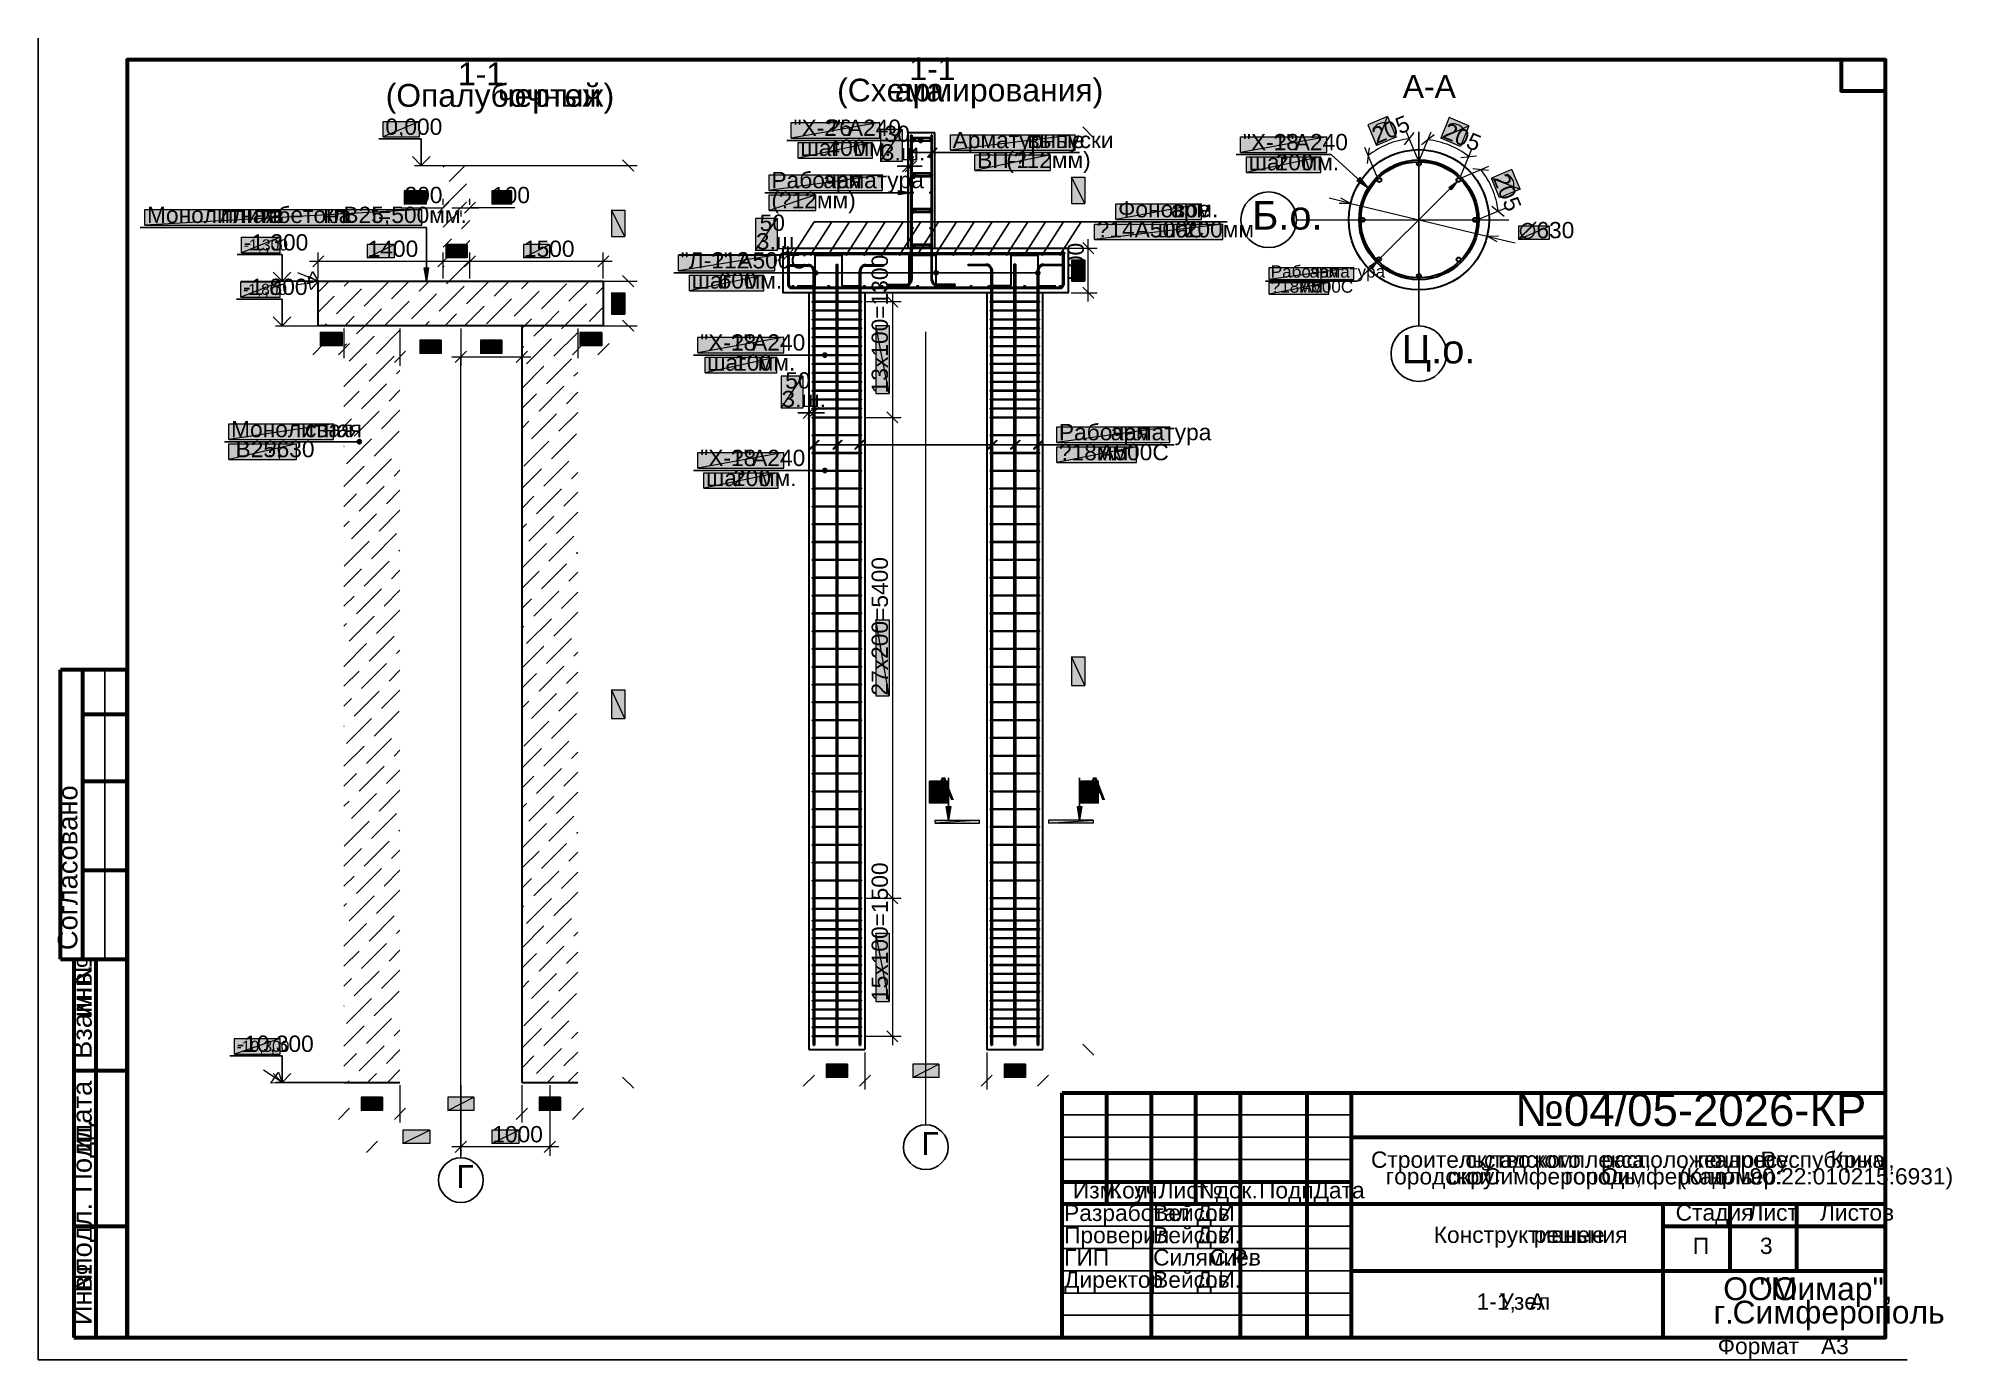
# Model space of a CAD drawing. Extents: x 0 to 430, y 0 to 297.
import ezdxf

# ---------------------------------------------------------------- set-up
doc = ezdxf.new("R2010")
doc.units = 0
doc.linetypes.add('TEYPDFCAD_CENTER', pattern=[20, 12, -3, 2, -3])
for name, color, linetype in [('PDF_ОСИ', 7, 'Continuous'), ('PDF_ОТМЕТКИ', 7, 'Continuous'), ('TEY_REVIEW_AXIS', 7, 'Continuous'), ('TEY_REVIEW_LEADER', 7, 'Continuous')]:
    doc.layers.add(name, color=color, linetype=linetype)
doc.styles.add('TEYPDFCAD_TEXT', font='arial.ttf')

msp = doc.modelspace()

# ---------------------------------------------------------------- texts
at = {"color": 7, "style": 'TEYPDFCAD_TEXT'}
for s, height, p in [('1-1', 5.122, (195.79, 287.59)), ('1-1', 5.122, (94.4, 286.41)), ('(Схема', 5.122, (179.56, 282.77)), ('армирования)', 5.1223, (192.53, 282.77)), ('А-А', 5.122, (306.62, 283.59)), ('(Опалубочный', 5.1223, (78.15, 281.58)), ('чертеж)', 5.122, (103.38, 281.58)), ('0,000', 3.658, (78.08, 275.29)), ('\ue7126', 3.658, (177.2, 275.04)), ('А240', 3.658, (181.97, 275.04)), ('\ue7128', 3.658, (277.61, 271.82)), ('400', 3.658, (177.39, 270.55)), ('мм.', 3.658, (183.23, 270.55)), ('(\ue71212мм)', 3.658, (217.56, 267.8)), ('200', 3.658, (278.06, 267.31)), ('плита', 3.658, (41.13, 255.48)), ('из', 3.658, (50.04, 255.48)), ('бетона', 3.658, (53.82, 255.48)), ('кл.', 3.658, (64.16, 255.48)), ('В25,', 3.658, (68.63, 255.48)), ('t=500мм.', 3.658, (75, 255.48)), ('50', 3.658, (162.16, 253.7)), ('шаг', 3.658, (251.61, 252.24)), ('1400', 3.658, (74.1, 247.86)), ('1500', 3.658, (109.2, 247.86)), ('\ue71212', 3.658, (151.31, 245.26)), ('А500С', 3.658, (157.14, 245.26)), ('600', 3.658, (152.93, 240.75)), ('А500С', 2.745, (283.76, 239.82)), ('\ue7128', 3.658, (155.71, 226.82)), ('Ц.о.', 6.403, (306.39, 223.94)), ('100', 3.658, (156.42, 222.31)), ('\ue712630', 3.658, (50.8, 202.86)), ('\ue7128', 3.658, (155.71, 200.89)), ('А500С', 3.658, (238.44, 202.18)), ('200', 3.658, (156.16, 196.38)), ('№04/05-2026-КР', 7.3201, (331.87, 52.64)), ('Г', 5.12, (198.48, 46.14)), ('городской', 3.658, (302.83, 39.52)), ('складского', 3.658, (320.69, 43.26)), ('Симферополь,', 3.6583, (324.87, 39.52)), ('комплекса,', 3.658, (336.21, 43.26)), ('Симферополь', 3.6583, (351.19, 39.52)), ('расположенного', 3.6583, (351.2, 43.26)), ('(Кад.', 3.658, (368.64, 39.52)), ('по', 3.658, (372.79, 43.26)), ('адресу:', 3.658, (376.66, 43.26)), ('90:22:010215:6931)', 3.6583, (384.51, 39.52)), ('Республика', 3.658, (386.99, 43.26)), ('Изм.', 3.658, (232.52, 36.39)), ('уч.', 3.658, (246.33, 36.39)), ('Лист', 3.658, (251.78, 36.39)), ('док.', 3.658, (264.59, 36.39)), ('Подп.', 3.658, (274.34, 36.39)), ('округ', 3.658, (316.71, 39.52)), ('город', 3.658, (343.03, 39.52)), ('номер:', 3.658, (375.65, 39.52)), ('Разработал', 3.658, (230.55, 31.31)), ('Вейсов', 3.658, (250.55, 31.31)), ('Д.И', 3.658, (260.32, 31.31)), ('Стадия', 3.658, (367.92, 31.39)), ('Лист', 3.658, (384.28, 31.39)), ('Вейсов', 3.658, (250.55, 26.31)), ('Проверил', 3.658, (230.55, 26.31)), ('Д.И.', 3.658, (260.32, 26.31)), ('Конструктивные', 3.6583, (313.58, 26.39)), ('решения', 3.658, (336.04, 26.39)), ('П', 3.66, (371.79, 23.9)), ('ГИП', 3.658, (230.55, 21.31)), ('Силямиев', 3.658, (250.55, 21.31)), ('С.Р.', 3.658, (263.18, 21.31)), ('Директор', 3.658, (230.55, 16.3)), ('Д.И.', 3.658, (260.32, 16.3)), ('"Мимар",', 5.122, (386.78, 13.53)), ('1-1,', 3.658, (323.21, 11.39)), ('Узел', 3.658, (328.34, 11.39)), ('А', 3.66, (335.16, 11.39)), ('Симферополь', 5.1223, (380.7, 8.28)), ('г.', 5.122, (376.45, 8.28)), ('Формат', 3.658, (377.38, 1.4))]:
    msp.add_text(s, height=height, dxfattribs=at).set_placement(p)
for s, height, rotation, p in [('205', 3.658, 22.478, (300.69, 273.18)), ('205', 3.658, -22.478, (315.34, 274.72)), ('205', 3.658, -67.522, (326.79, 265.6)), ('инв.', 4.392, 90, (12.11, 77.08)), ('дата', 4.392, 90, (12.11, 49.59)), ('Подп.', 4.392, 90, (12.11, 37.66)), ('и', 4.39, 90, (12.11, 46.66)), ('подл.', 4.392, 90, (12.11, 19.81)), ('№', 4.39, 90, (12.11, 15.19))]:
    msp.add_text(s, height=height, rotation=rotation, dxfattribs=at).set_placement(p)
at = {"layer": 'TEY_REVIEW_LEADER', "color": 7, "style": 'TEYPDFCAD_TEXT'}
for s, height, p in [('"Х-2"', 3.658, (169.76, 275.04)), ('30', 3.658, (190.2, 273.68)), ('Арматурные', 3.658, (205.51, 272.29)), ('выпуски', 3.658, (222.32, 272.29)), ('"Х-1"', 3.658, (270.7, 271.82)), ('А240', 3.658, (282.37, 271.82)), ('шаг', 3.658, (171.34, 270.55)), ('З.ш.', 3.658, (189.36, 269.52)), ('ВП-1', 3.658, (211.01, 267.8)), ('Рабочая', 3.658, (164.8, 263.29)), ('шаг', 3.658, (272.01, 267.31)), ('мм.', 3.658, (283.9, 267.31)), ('200', 3.658, (82.38, 259.93)), ('100', 3.658, (102.04, 259.93)), ('(\ue71212мм)', 3.658, (164.8, 258.78)), ('арматура', 3.658, (176.43, 263.29)), ('Монолитная', 3.658, (24.53, 255.48)), ('Фоновое', 3.658, (242.68, 256.75)), ('арм.', 3.658, (254.59, 256.75)), ('Б.о.', 6.403, (272.8, 254)), ('\ue71214А500С', 3.658, (237.87, 252.24)), ('200мм', 3.658, (257.66, 252.24)), ('∅630', 3.658, (332.68, 252.05)), ('-1,300', 3.658, (46.27, 249.3)), ('З.ш.', 3.658, (161.31, 249.53)), ('"Л-1"', 3.658, (144.4, 245.26)), ('Рабочая', 2.745, (276.97, 243.21)), ('арматура', 2.745, (285.68, 243.21)), ('-1,800', 3.658, (46.1, 239.31)), ('шаг', 3.658, (146.88, 240.75)), ('мм.', 3.658, (158.76, 240.75)), ('\ue71218мм', 2.745, (276.97, 239.82)), ('"Х-1"', 3.658, (148.8, 226.82)), ('А240', 3.658, (160.47, 226.82)), ('шаг', 3.658, (150.37, 222.31)), ('мм.', 3.658, (161.72, 222.31)), ('50', 3.658, (167.89, 218.29)), ('З.ш.', 3.658, (167.05, 214.12)), ('Монолитная', 3.658, (43.41, 207.37)), ('В25,', 3.658, (44.42, 202.86)), ('свая', 3.658, (60.01, 207.37)), ('Рабочая', 3.658, (229.38, 206.67)), ('арматура', 3.658, (241.01, 206.67)), ('"Х-1"', 3.658, (148.8, 200.89)), ('А240', 3.658, (160.47, 200.89)), ('\ue71218мм', 3.658, (229.38, 202.18)), ('шаг', 3.658, (150.11, 196.38)), ('мм.', 3.658, (162, 196.38)), ('А', 5.12, (201.04, 125.88)), ('А', 5.12, (235.03, 125.88)), ('-10,300', 3.658, (44.66, 69.3)), ('1000', 3.658, (102.09, 48.98)), ('Г', 5.12, (94.02, 38.73)), ('Строительство', 3.6583, (299.49, 43.26)), ('Крым,', 3.658, (402.69, 43.26)), ('Кол.', 3.658, (240.6, 36.39)), ('№', 3.66, (260.73, 36.39)), ('Дата', 3.658, (286.58, 36.39)), ('Листов', 3.658, (400.35, 31.39)), ('3', 3.66, (386.86, 23.9)), ('Вейсов', 3.658, (250.55, 16.3)), ('ООО', 5.122, (378.61, 13.53)), ('A3', 3.658, (400.58, 1.4))]:
    msp.add_text(s, height=height, dxfattribs=at).set_placement(p)
for s, height, p in [('500', 3.658, (234.97, 242.49)), ('13х100=1300', 3.6583, (190.97, 217.21)), ('27х200=5400', 3.6583, (190.97, 149.33)), ('Согласовано', 4.3921, (8.89, 92.14)), ('15х100=1500', 3.6583, (190.97, 80.73)), ('№', 4.39, (12.11, 84.16)), ('Взам.', 4.392, (12.11, 67.71)), ('Инв.', 4.392, (12.11, 7.9))]:
    msp.add_text(s, height=height, rotation=90, dxfattribs=at).set_placement(p)

# ---------------------------------------------------------------- blocks, each defined once
blk = doc.blocks.new('TEY_AXIS')
at = {"layer": 'PDF_ОСИ', "linetype": 'TEYPDFCAD_CENTER', "lineweight": 9}
blk.add_line((0, 0), (1, 0), dxfattribs=at)
blk = doc.blocks.new('TEY_LEVEL')
at = {"layer": 'PDF_ОТМЕТКИ', "lineweight": 9}
blk.add_line((0, 0), (5, 0), dxfattribs=at)
blk.add_lwpolyline([(0, 0), (2, 1.5), (2, -1.5)], close=True, dxfattribs=at)
at = {"layer": 'PDF_ОТМЕТКИ', "style": 'TEYPDFCAD_TEXT'}
blk.add_attdef('LEVEL', (6, -1.25), '', height=2.5, dxfattribs=at)

# ---------------------------------------------------------------- hatches: boundary and pattern name
at = {"true_color": 0xffffff}
h = msp.add_hatch(color=0, dxfattribs=at)
h.paths.add_polyline_path([(77.58, 278.3), (85.72, 278.3), (77.58, 274.81)])
h.paths.add_polyline_path([(85.72, 278.3), (77.58, 274.81), (85.72, 274.81)])
h = msp.add_hatch(color=0, dxfattribs=at)
h.paths.add_polyline_path([(169.27, 278.05), (189.12, 278.05), (169.27, 274.53)])
h.paths.add_polyline_path([(189.12, 278.05), (169.27, 274.53), (189.12, 274.53)])
h = msp.add_hatch(color=0, dxfattribs=at)
h.paths.add_polyline_path([(189.29, 276.44), (189.29, 269.26), (194.16, 276.44)])
h.paths.add_polyline_path([(189.29, 269.26), (194.16, 276.44), (194.16, 269.26)])
h = msp.add_hatch(color=0, dxfattribs=at)
h.paths.add_polyline_path([(205.02, 275.29), (233.02, 275.29), (205.02, 271.8)])
h.paths.add_polyline_path([(233.02, 275.29), (205.02, 271.8), (233.02, 271.8)])
h = msp.add_hatch(color=0, dxfattribs=at)
h.paths.add_polyline_path([(298.81, 277.54), (300.71, 272.92), (303.23, 279.38)])
h.paths.add_polyline_path([(300.71, 272.92), (303.23, 279.38), (305.14, 274.74)])
h = msp.add_hatch(color=0, dxfattribs=at)
h.paths.add_polyline_path([(317.08, 279.15), (315.17, 274.51), (321.5, 277.33)])
h.paths.add_polyline_path([(315.17, 274.51), (321.5, 277.33), (319.62, 272.69)])
h = msp.add_hatch(color=0, dxfattribs=at)
h.paths.add_polyline_path([(170.84, 273.54), (187.54, 273.54), (170.84, 270.04)])
h.paths.add_polyline_path([(187.54, 273.54), (170.84, 270.04), (187.54, 270.04)])
h = msp.add_hatch(color=7)
h.paths.add_polyline_path([(197.29, 272.37), (197.42, 272.22), (195.28, 270.36)])
h.paths.add_polyline_path([(197.42, 272.22), (195.28, 270.36), (195.43, 270.21)])
for color, points in [(256, [(196.24, 274.28), (196.21, 274.34), (196.17, 274.38), (196.11, 274.4), (196.05, 274.38), (196, 274.34), (195.98, 274.28), (196, 274.21), (196.05, 274.17), (196.11, 274.15), (196.17, 274.17), (196.21, 274.21)]), (7, [(198.78, 273.85), (198.8, 274.04), (198.31, 274.04)]), (256, [(200.91, 274.28), (200.89, 274.34), (200.85, 274.38), (200.79, 274.4), (200.72, 274.38), (200.68, 274.34), (200.66, 274.28), (200.68, 274.21), (200.72, 274.17), (200.79, 274.15), (200.85, 274.17), (200.89, 274.21)]), (256, [(201.04, 274.28), (201.02, 274.34), (200.98, 274.38), (200.91, 274.4), (200.85, 274.38), (200.81, 274.34), (200.79, 274.28), (200.81, 274.21), (200.85, 274.17), (200.91, 274.15), (200.98, 274.17), (201.02, 274.21)]), (7, [(196.36, 262.28), (193.36, 261.79), (193.36, 262.78)]), (256, [(196.24, 266.28), (196.21, 266.34), (196.17, 266.38), (196.11, 266.4), (196.05, 266.38), (196, 266.34), (195.98, 266.28), (196, 266.21), (196.05, 266.17), (196.11, 266.15), (196.17, 266.17), (196.21, 266.21)]), (256, [(200.91, 266.28), (200.89, 266.34), (200.85, 266.38), (200.79, 266.4), (200.72, 266.38), (200.68, 266.34), (200.66, 266.28), (200.68, 266.21), (200.72, 266.17), (200.79, 266.15), (200.85, 266.17), (200.89, 266.21)]), (256, [(201.04, 266.28), (201.02, 266.34), (200.98, 266.38), (200.91, 266.4), (200.85, 266.38), (200.81, 266.34), (200.79, 266.28), (200.81, 266.21), (200.85, 266.17), (200.91, 266.15), (200.98, 266.17), (201.02, 266.21)]), (7, [(298.83, 263.31), (296.27, 264.94), (296.95, 265.71)]), (7, [(318.81, 264.82), (317.48, 262.95), (316.95, 263.48)]), (256, [(196.24, 258.28), (196.21, 258.34), (196.17, 258.38), (196.11, 258.4), (196.05, 258.38), (196, 258.34), (195.98, 258.28), (196, 258.21), (196.05, 258.17), (196.11, 258.15), (196.17, 258.17), (196.21, 258.21)]), (256, [(200.91, 258.28), (200.89, 258.34), (200.85, 258.38), (200.79, 258.4), (200.72, 258.38), (200.68, 258.34), (200.66, 258.28), (200.68, 258.21), (200.72, 258.17), (200.79, 258.15), (200.85, 258.17), (200.89, 258.21)]), (256, [(201.04, 258.28), (201.02, 258.34), (200.98, 258.38), (200.91, 258.4), (200.85, 258.38), (200.81, 258.34), (200.79, 258.28), (200.81, 258.21), (200.85, 258.17), (200.91, 258.15), (200.98, 258.17), (201.02, 258.21)]), (256, [(196.24, 250.27), (196.21, 250.34), (196.17, 250.38), (196.11, 250.4), (196.05, 250.38), (196, 250.34), (195.98, 250.27), (196, 250.21), (196.05, 250.17), (196.11, 250.15), (196.17, 250.17), (196.21, 250.21)]), (256, [(200.91, 250.27), (200.89, 250.34), (200.85, 250.38), (200.79, 250.4), (200.72, 250.38), (200.68, 250.34), (200.66, 250.27), (200.68, 250.21), (200.72, 250.17), (200.79, 250.15), (200.85, 250.17), (200.89, 250.21)]), (256, [(201.04, 250.27), (201.02, 250.34), (200.98, 250.38), (200.91, 250.4), (200.85, 250.38), (200.81, 250.34), (200.79, 250.27), (200.81, 250.21), (200.85, 250.17), (200.91, 250.15), (200.98, 250.17), (201.02, 250.21)]), (7, [(87.29, 242.4), (86.78, 245.41), (87.8, 245.41)]), (7, [(300.97, 247.01), (299.64, 245.15), (299.11, 245.68)]), (7, [(175.2, 244.07), (175.24, 244.26), (174.73, 244.26)]), (7, [(202.23, 244.07), (202.27, 244.26), (201.76, 244.26)]), (7, [(225.11, 244.05), (225.15, 244.26), (224.66, 244.26)]), (7, [(177.27, 225.62), (177.29, 225.81), (176.81, 225.81)]), (7, [(72.69, 206.16), (72.73, 206.35), (72.22, 206.35)]), (7, [(177.27, 199.71), (177.29, 199.9), (176.81, 199.9)]), (7, [(204.6, 121.37), (204.09, 124.38), (205.08, 124.38)]), (7, [(234.04, 121.37), (233.53, 124.38), (234.55, 124.38)])]:
    msp.add_hatch(color=color).paths.add_polyline_path(points)
h = msp.add_hatch(color=7)
h.paths.add_polyline_path([(197.95, 274.4), (197.84, 274.24), (198.31, 274.04)])
h.paths.add_polyline_path([(197.84, 274.24), (198.31, 274.04), (197.8, 274.04)])
h.paths.add_polyline_path([(198.31, 274.04), (197.8, 274.04), (197.84, 273.85)])
h = msp.add_hatch(color=7)
h.paths.add_polyline_path([(197.84, 273.85), (197.95, 273.68), (198.31, 274.04)])
h.paths.add_polyline_path([(197.95, 273.68), (198.31, 274.04), (198.12, 273.58)])
h.paths.add_polyline_path([(198.31, 274.04), (198.12, 273.58), (198.31, 273.54)])
h = msp.add_hatch(color=7)
h.paths.add_polyline_path([(198.5, 274.51), (198.31, 274.55), (198.31, 274.04)])
h.paths.add_polyline_path([(198.31, 274.55), (198.31, 274.04), (198.12, 274.51)])
h.paths.add_polyline_path([(198.31, 274.04), (198.12, 274.51), (197.95, 274.4)])
h = msp.add_hatch(color=7)
h.paths.add_polyline_path([(198.8, 274.04), (198.78, 274.24), (198.31, 274.04)])
h.paths.add_polyline_path([(198.78, 274.24), (198.31, 274.04), (198.65, 274.4)])
h.paths.add_polyline_path([(198.31, 274.04), (198.65, 274.4), (198.5, 274.51)])
h = msp.add_hatch(color=7)
h.paths.add_polyline_path([(198.31, 273.54), (198.5, 273.58), (198.31, 274.04)])
h.paths.add_polyline_path([(198.5, 273.58), (198.31, 274.04), (198.65, 273.68)])
h.paths.add_polyline_path([(198.31, 274.04), (198.65, 273.68), (198.78, 273.85)])
h = msp.add_hatch(color=7)
h.paths.add_polyline_path([(201.85, 272.37), (201.99, 272.22), (199.86, 270.36)])
h.paths.add_polyline_path([(201.99, 272.22), (199.86, 270.36), (199.98, 270.21)])
h = msp.add_hatch(color=0, dxfattribs=at)
h.paths.add_polyline_path([(270.21, 274.83), (289.54, 274.83), (270.21, 271.31)])
h.paths.add_polyline_path([(289.54, 274.83), (270.21, 271.31), (289.54, 271.31)])
h = msp.add_hatch(color=0, dxfattribs=at)
h.paths.add_polyline_path([(210.5, 270.79), (227.52, 270.79), (210.5, 267.29)])
h.paths.add_polyline_path([(227.52, 270.79), (210.5, 267.29), (227.52, 267.29)])
h = msp.add_hatch(color=0, dxfattribs=at)
h.paths.add_polyline_path([(271.53, 270.32), (288.23, 270.32), (271.53, 266.83)])
h.paths.add_polyline_path([(288.23, 270.32), (271.53, 266.83), (288.23, 266.83)])
h = msp.add_hatch(color=0, dxfattribs=at)
h.paths.add_polyline_path([(331.15, 267.5), (326.54, 265.58), (332.99, 263.08)])
h.paths.add_polyline_path([(326.54, 265.58), (332.99, 263.08), (328.38, 261.15)])
h = msp.add_hatch(color=0, dxfattribs=at)
h.paths.add_polyline_path([(82.32, 262.68), (82.32, 259.67), (87.27, 262.68)])
h.paths.add_polyline_path([(82.32, 259.67), (87.27, 262.68), (87.27, 259.67)])
h = msp.add_hatch(color=0, dxfattribs=at)
h.paths.add_polyline_path([(101.98, 262.68), (101.98, 259.67), (106.4, 262.68)])
h.paths.add_polyline_path([(101.98, 259.67), (106.4, 262.68), (106.4, 259.67)])
h = msp.add_hatch(color=0, dxfattribs=at)
h.paths.add_polyline_path([(164.32, 266.28), (189.74, 266.28), (164.32, 262.78)])
h.paths.add_polyline_path([(189.74, 266.28), (164.32, 262.78), (189.74, 262.78)])
h = msp.add_hatch(color=0, dxfattribs=at)
h.paths.add_polyline_path([(232.22, 259.88), (235.23, 259.88), (232.22, 265.75)])
h.paths.add_polyline_path([(235.23, 259.88), (232.22, 265.75), (235.23, 265.75)])
h = msp.add_hatch(color=0, dxfattribs=at)
h.paths.add_polyline_path([(24.05, 258.49), (86.3, 258.49), (24.05, 254.97)])
h.paths.add_polyline_path([(86.3, 258.49), (24.05, 254.97), (86.3, 254.97)])
h = msp.add_hatch(color=0, dxfattribs=at)
h.paths.add_polyline_path([(128.88, 252.48), (131.89, 252.48), (128.88, 258.34)])
h.paths.add_polyline_path([(131.89, 252.48), (128.88, 258.34), (131.89, 258.34)])
h = msp.add_hatch(color=0, dxfattribs=at)
h.paths.add_polyline_path([(164.32, 261.79), (174.77, 261.79), (164.32, 258.28)])
h.paths.add_polyline_path([(174.77, 261.79), (164.32, 258.28), (174.77, 258.28)])
h = msp.add_hatch(color=0, dxfattribs=at)
h.paths.add_polyline_path([(242.19, 259.76), (261.39, 259.76), (242.19, 256.24)])
h.paths.add_polyline_path([(261.39, 259.76), (242.19, 256.24), (261.39, 256.24)])
h = msp.add_hatch(color=0, dxfattribs=at)
h.paths.add_polyline_path([(161.23, 256.46), (161.23, 249.28), (166.09, 256.46)])
h.paths.add_polyline_path([(161.23, 249.28), (166.09, 256.46), (166.09, 249.28)])
h = msp.add_hatch(color=0, dxfattribs=at)
h.paths.add_polyline_path([(237.36, 255.25), (266.19, 255.25), (237.36, 251.76)])
h.paths.add_polyline_path([(266.19, 255.25), (237.36, 251.76), (266.19, 251.76)])
h = msp.add_hatch(color=0, dxfattribs=at)
h.paths.add_polyline_path([(332.61, 254.8), (332.61, 251.74), (339.53, 254.8)])
h.paths.add_polyline_path([(332.61, 251.74), (339.53, 254.8), (339.53, 251.74)])
h = msp.add_hatch(color=0, dxfattribs=at)
h.paths.add_polyline_path([(45.76, 252.31), (54.46, 252.31), (45.76, 248.81)])
h.paths.add_polyline_path([(54.46, 252.31), (45.76, 248.81), (54.46, 248.81)])
h = msp.add_hatch(color=0, dxfattribs=at)
h.paths.add_polyline_path([(74.02, 250.61), (74.02, 247.63), (80.07, 250.61)])
h.paths.add_polyline_path([(74.02, 247.63), (80.07, 250.61), (80.07, 247.63)])
h = msp.add_hatch(color=0, dxfattribs=at)
h.paths.add_polyline_path([(91.67, 250.61), (91.67, 247.63), (96.48, 250.61)])
h.paths.add_polyline_path([(91.67, 247.63), (96.48, 250.61), (96.48, 247.63)])
h = msp.add_hatch(color=0, dxfattribs=at)
h.paths.add_polyline_path([(109.11, 250.61), (109.11, 247.63), (114.98, 250.61)])
h.paths.add_polyline_path([(109.11, 247.63), (114.98, 250.61), (114.98, 247.63)])
h = msp.add_hatch(color=0, dxfattribs=at)
h.paths.add_polyline_path([(143.89, 248.26), (165.54, 248.26), (143.89, 244.75)])
h.paths.add_polyline_path([(165.54, 248.26), (143.89, 244.75), (165.54, 244.75)])
h = msp.add_hatch(color=0, dxfattribs=at)
h.paths.add_polyline_path([(232.22, 242.42), (235.23, 242.42), (232.22, 247.21)])
h.paths.add_polyline_path([(235.23, 242.42), (232.22, 247.21), (235.23, 247.21)])
h = msp.add_hatch(color=0, dxfattribs=at)
h.paths.add_polyline_path([(276.58, 245.45), (295.66, 245.45), (276.58, 242.82)])
h.paths.add_polyline_path([(295.66, 245.45), (276.58, 242.82), (295.66, 242.82)])
h = msp.add_hatch(color=0, dxfattribs=at)
h.paths.add_polyline_path([(45.59, 242.29), (54.46, 242.29), (45.59, 238.8)])
h.paths.add_polyline_path([(54.46, 242.29), (45.59, 238.8), (54.46, 238.8)])
h = msp.add_hatch(color=0, dxfattribs=at)
h.paths.add_polyline_path([(146.37, 243.76), (163.07, 243.76), (146.37, 240.26)])
h.paths.add_polyline_path([(163.07, 243.76), (146.37, 240.26), (163.07, 240.26)])
h = msp.add_hatch(color=7)
h.paths.add_polyline_path([(174.37, 244.6), (174.27, 244.45), (174.73, 244.26)])
h.paths.add_polyline_path([(174.27, 244.45), (174.73, 244.26), (174.22, 244.26)])
h.paths.add_polyline_path([(174.73, 244.26), (174.22, 244.26), (174.27, 244.07)])
h = msp.add_hatch(color=7)
h.paths.add_polyline_path([(174.27, 244.07), (174.37, 243.9), (174.73, 244.26)])
h.paths.add_polyline_path([(174.37, 243.9), (174.73, 244.26), (174.54, 243.8)])
h.paths.add_polyline_path([(174.73, 244.26), (174.54, 243.8), (174.73, 243.76)])
h = msp.add_hatch(color=7)
h.paths.add_polyline_path([(174.92, 244.71), (174.73, 244.75), (174.73, 244.26)])
h.paths.add_polyline_path([(174.73, 244.75), (174.73, 244.26), (174.54, 244.71)])
h.paths.add_polyline_path([(174.73, 244.26), (174.54, 244.71), (174.37, 244.6)])
h = msp.add_hatch(color=7)
h.paths.add_polyline_path([(175.24, 244.26), (175.2, 244.45), (174.73, 244.26)])
h.paths.add_polyline_path([(175.2, 244.45), (174.73, 244.26), (175.09, 244.6)])
h.paths.add_polyline_path([(174.73, 244.26), (175.09, 244.6), (174.92, 244.71)])
h = msp.add_hatch(color=7)
h.paths.add_polyline_path([(174.73, 243.76), (174.92, 243.8), (174.73, 244.26)])
h.paths.add_polyline_path([(174.92, 243.8), (174.73, 244.26), (175.09, 243.9)])
h.paths.add_polyline_path([(174.73, 244.26), (175.09, 243.9), (175.2, 244.07)])
h = msp.add_hatch(color=7)
h.paths.add_polyline_path([(201.4, 244.62), (201.29, 244.45), (201.76, 244.26)])
h.paths.add_polyline_path([(201.29, 244.45), (201.76, 244.26), (201.25, 244.26)])
h.paths.add_polyline_path([(201.76, 244.26), (201.25, 244.26), (201.29, 244.07)])
h = msp.add_hatch(color=7)
h.paths.add_polyline_path([(201.29, 244.07), (201.4, 243.9), (201.76, 244.26)])
h.paths.add_polyline_path([(201.4, 243.9), (201.76, 244.26), (201.57, 243.8)])
h.paths.add_polyline_path([(201.76, 244.26), (201.57, 243.8), (201.76, 243.76)])
h = msp.add_hatch(color=7)
h.paths.add_polyline_path([(201.95, 244.73), (201.76, 244.77), (201.76, 244.26)])
h.paths.add_polyline_path([(201.76, 244.77), (201.76, 244.26), (201.57, 244.73)])
h.paths.add_polyline_path([(201.76, 244.26), (201.57, 244.73), (201.4, 244.62)])
h = msp.add_hatch(color=7)
h.paths.add_polyline_path([(202.27, 244.26), (202.23, 244.45), (201.76, 244.26)])
h.paths.add_polyline_path([(202.23, 244.45), (201.76, 244.26), (202.12, 244.62)])
h.paths.add_polyline_path([(201.76, 244.26), (202.12, 244.62), (201.95, 244.73)])
h = msp.add_hatch(color=7)
h.paths.add_polyline_path([(201.76, 243.76), (201.95, 243.8), (201.76, 244.26)])
h.paths.add_polyline_path([(201.95, 243.8), (201.76, 244.26), (202.12, 243.9)])
h.paths.add_polyline_path([(201.76, 244.26), (202.12, 243.9), (202.23, 244.07)])
h = msp.add_hatch(color=7)
h.paths.add_polyline_path([(224.3, 244.6), (224.2, 244.45), (224.66, 244.26)])
h.paths.add_polyline_path([(224.2, 244.45), (224.66, 244.26), (224.16, 244.26)])
h.paths.add_polyline_path([(224.66, 244.26), (224.16, 244.26), (224.2, 244.05)])
h = msp.add_hatch(color=7)
h.paths.add_polyline_path([(224.2, 244.05), (224.3, 243.9), (224.66, 244.26)])
h.paths.add_polyline_path([(224.3, 243.9), (224.66, 244.26), (224.47, 243.8)])
h.paths.add_polyline_path([(224.66, 244.26), (224.47, 243.8), (224.66, 243.76)])
h = msp.add_hatch(color=7)
h.paths.add_polyline_path([(224.85, 244.71), (224.66, 244.75), (224.66, 244.26)])
h.paths.add_polyline_path([(224.66, 244.75), (224.66, 244.26), (224.47, 244.71)])
h.paths.add_polyline_path([(224.66, 244.26), (224.47, 244.71), (224.3, 244.6)])
h = msp.add_hatch(color=7)
h.paths.add_polyline_path([(225.15, 244.26), (225.11, 244.45), (224.66, 244.26)])
h.paths.add_polyline_path([(225.11, 244.45), (224.66, 244.26), (225, 244.6)])
h.paths.add_polyline_path([(224.66, 244.26), (225, 244.6), (224.85, 244.71)])
h = msp.add_hatch(color=7)
h.paths.add_polyline_path([(224.66, 243.76), (224.85, 243.8), (224.66, 244.26)])
h.paths.add_polyline_path([(224.85, 243.8), (224.66, 244.26), (225, 243.9)])
h.paths.add_polyline_path([(224.66, 244.26), (225, 243.9), (225.11, 244.05)])
h = msp.add_hatch(color=0, dxfattribs=at)
h.paths.add_polyline_path([(276.58, 242.08), (290.05, 242.08), (276.58, 239.46)])
h.paths.add_polyline_path([(290.05, 242.08), (276.58, 239.46), (290.05, 239.46)])
h = msp.add_hatch(color=0, dxfattribs=at)
h.paths.add_polyline_path([(128.88, 235.01), (131.89, 235.01), (128.88, 239.8)])
h.paths.add_polyline_path([(131.89, 235.01), (128.88, 239.8), (131.89, 239.8)])
h = msp.add_hatch(color=0, dxfattribs=at)
h.paths.add_polyline_path([(188.24, 217.15), (191.22, 217.15), (188.24, 232.47)])
h.paths.add_polyline_path([(191.22, 217.15), (188.24, 232.47), (191.22, 232.47)])
h = msp.add_hatch(color=0, dxfattribs=at)
h.paths.add_polyline_path([(63.42, 230.89), (63.42, 227.9), (68.39, 230.89)])
h.paths.add_polyline_path([(63.42, 227.9), (68.39, 230.89), (68.39, 227.9)])
h = msp.add_hatch(color=0, dxfattribs=at)
h.paths.add_polyline_path([(85.81, 229.15), (85.81, 226.14), (90.59, 229.15)])
h.paths.add_polyline_path([(85.81, 226.14), (90.59, 229.15), (90.59, 226.14)])
h = msp.add_hatch(color=0, dxfattribs=at)
h.paths.add_polyline_path([(99.48, 229.15), (99.48, 226.14), (104.27, 229.15)])
h.paths.add_polyline_path([(99.48, 226.14), (104.27, 229.15), (104.27, 226.14)])
h = msp.add_hatch(color=0, dxfattribs=at)
h.paths.add_polyline_path([(121.73, 230.89), (121.73, 227.9), (126.68, 230.89)])
h.paths.add_polyline_path([(121.73, 227.9), (126.68, 230.89), (126.68, 227.9)])
h = msp.add_hatch(color=0, dxfattribs=at)
h.paths.add_polyline_path([(148.29, 229.81), (167.62, 229.81), (148.29, 226.31)])
h.paths.add_polyline_path([(167.62, 229.81), (148.29, 226.31), (167.62, 226.31)])
h = msp.add_hatch(color=0, dxfattribs=at)
h.paths.add_polyline_path([(149.88, 225.32), (166.03, 225.32), (149.88, 221.81)])
h.paths.add_polyline_path([(166.03, 225.32), (149.88, 221.81), (166.03, 221.81)])
h = msp.add_hatch(color=7)
h.paths.add_polyline_path([(176.45, 226.17), (176.34, 226), (176.81, 225.81)])
h.paths.add_polyline_path([(176.34, 226), (176.81, 225.81), (176.3, 225.81)])
h.paths.add_polyline_path([(176.81, 225.81), (176.3, 225.81), (176.34, 225.62)])
h = msp.add_hatch(color=7)
h.paths.add_polyline_path([(176.34, 225.62), (176.45, 225.47), (176.81, 225.81)])
h.paths.add_polyline_path([(176.45, 225.47), (176.81, 225.81), (176.61, 225.36)])
h.paths.add_polyline_path([(176.81, 225.81), (176.61, 225.36), (176.81, 225.32)])
h = msp.add_hatch(color=7)
h.paths.add_polyline_path([(177, 226.27), (176.81, 226.31), (176.81, 225.81)])
h.paths.add_polyline_path([(176.81, 226.31), (176.81, 225.81), (176.61, 226.27)])
h.paths.add_polyline_path([(176.81, 225.81), (176.61, 226.27), (176.45, 226.17)])
h = msp.add_hatch(color=7)
h.paths.add_polyline_path([(177.29, 225.81), (177.27, 226), (176.81, 225.81)])
h.paths.add_polyline_path([(177.27, 226), (176.81, 225.81), (177.16, 226.17)])
h.paths.add_polyline_path([(176.81, 225.81), (177.16, 226.17), (177, 226.27)])
h = msp.add_hatch(color=7)
h.paths.add_polyline_path([(176.81, 225.32), (177, 225.36), (176.81, 225.81)])
h.paths.add_polyline_path([(177, 225.36), (176.81, 225.81), (177.16, 225.47)])
h.paths.add_polyline_path([(176.81, 225.81), (177.16, 225.47), (177.27, 225.62)])
h = msp.add_hatch(color=0, dxfattribs=at)
h.paths.add_polyline_path([(166.98, 221.04), (166.98, 213.87), (171.85, 221.04)])
h.paths.add_polyline_path([(166.98, 213.87), (171.85, 221.04), (171.85, 213.87)])
h = msp.add_hatch(color=0, dxfattribs=at)
h.paths.add_polyline_path([(42.93, 210.35), (66.44, 210.35), (42.93, 206.86)])
h.paths.add_polyline_path([(66.44, 210.35), (42.93, 206.86), (66.44, 206.86)])
h = msp.add_hatch(color=7)
h.paths.add_polyline_path([(71.86, 206.71), (71.75, 206.54), (72.22, 206.35)])
h.paths.add_polyline_path([(71.75, 206.54), (72.22, 206.35), (71.71, 206.35)])
h.paths.add_polyline_path([(72.22, 206.35), (71.71, 206.35), (71.75, 206.16)])
h = msp.add_hatch(color=7)
h.paths.add_polyline_path([(71.75, 206.16), (71.86, 206.02), (72.22, 206.35)])
h.paths.add_polyline_path([(71.86, 206.02), (72.22, 206.35), (72.03, 205.91)])
h.paths.add_polyline_path([(72.22, 206.35), (72.03, 205.91), (72.22, 205.87)])
h = msp.add_hatch(color=7)
h.paths.add_polyline_path([(72.41, 206.82), (72.22, 206.86), (72.22, 206.35)])
h.paths.add_polyline_path([(72.22, 206.86), (72.22, 206.35), (72.03, 206.82)])
h.paths.add_polyline_path([(72.22, 206.35), (72.03, 206.82), (71.86, 206.71)])
h = msp.add_hatch(color=7)
h.paths.add_polyline_path([(72.73, 206.35), (72.69, 206.54), (72.22, 206.35)])
h.paths.add_polyline_path([(72.69, 206.54), (72.22, 206.35), (72.58, 206.71)])
h.paths.add_polyline_path([(72.22, 206.35), (72.58, 206.71), (72.41, 206.82)])
h = msp.add_hatch(color=7)
h.paths.add_polyline_path([(72.22, 205.87), (72.41, 205.91), (72.22, 206.35)])
h.paths.add_polyline_path([(72.41, 205.91), (72.22, 206.35), (72.58, 206.02)])
h.paths.add_polyline_path([(72.22, 206.35), (72.58, 206.02), (72.69, 206.16)])
h = msp.add_hatch(color=7)
h.paths.add_polyline_path([(175.39, 206.73), (175.54, 206.61), (173.38, 204.75)])
h.paths.add_polyline_path([(175.54, 206.61), (173.38, 204.75), (173.52, 204.6)])
h = msp.add_hatch(color=7)
h.paths.add_polyline_path([(180.57, 206.73), (180.7, 206.61), (178.56, 204.75)])
h.paths.add_polyline_path([(180.7, 206.61), (178.56, 204.75), (178.71, 204.6)])
h = msp.add_hatch(color=7)
h.paths.add_polyline_path([(185.5, 206.73), (185.65, 206.61), (183.51, 204.75)])
h.paths.add_polyline_path([(185.65, 206.61), (183.51, 204.75), (183.64, 204.6)])
h = msp.add_hatch(color=7)
h.paths.add_polyline_path([(215.35, 206.73), (215.48, 206.61), (213.34, 204.75)])
h.paths.add_polyline_path([(215.48, 206.61), (213.34, 204.75), (213.49, 204.6)])
h = msp.add_hatch(color=7)
h.paths.add_polyline_path([(220.54, 206.73), (220.66, 206.61), (218.52, 204.75)])
h.paths.add_polyline_path([(220.66, 206.61), (218.52, 204.75), (218.67, 204.6)])
h = msp.add_hatch(color=7)
h.paths.add_polyline_path([(225.7, 206.73), (225.85, 206.61), (223.71, 204.75)])
h.paths.add_polyline_path([(225.85, 206.61), (223.71, 204.75), (223.84, 204.6)])
h = msp.add_hatch(color=0, dxfattribs=at)
h.paths.add_polyline_path([(228.88, 209.68), (254.3, 209.68), (228.88, 206.18)])
h.paths.add_polyline_path([(254.3, 209.68), (228.88, 206.18), (254.3, 206.18)])
h = msp.add_hatch(color=0, dxfattribs=at)
h.paths.add_polyline_path([(42.93, 205.87), (58.1, 205.87), (42.93, 202.35)])
h.paths.add_polyline_path([(58.1, 205.87), (42.93, 202.35), (58.1, 202.35)])
h = msp.add_hatch(color=0, dxfattribs=at)
h.paths.add_polyline_path([(148.29, 203.9), (167.62, 203.9), (148.29, 200.38)])
h.paths.add_polyline_path([(167.62, 203.9), (148.29, 200.38), (167.62, 200.38)])
h = msp.add_hatch(color=0, dxfattribs=at)
h.paths.add_polyline_path([(228.88, 205.17), (246.82, 205.17), (228.88, 201.68)])
h.paths.add_polyline_path([(246.82, 205.17), (228.88, 201.68), (246.82, 201.68)])
h = msp.add_hatch(color=0, dxfattribs=at)
h.paths.add_polyline_path([(149.61, 199.39), (166.31, 199.39), (149.61, 195.9)])
h.paths.add_polyline_path([(166.31, 199.39), (149.61, 195.9), (166.31, 195.9)])
h = msp.add_hatch(color=7)
h.paths.add_polyline_path([(176.45, 200.24), (176.34, 200.09), (176.81, 199.9)])
h.paths.add_polyline_path([(176.34, 200.09), (176.81, 199.9), (176.3, 199.9)])
h.paths.add_polyline_path([(176.81, 199.9), (176.3, 199.9), (176.34, 199.71)])
h = msp.add_hatch(color=7)
h.paths.add_polyline_path([(176.34, 199.71), (176.45, 199.54), (176.81, 199.9)])
h.paths.add_polyline_path([(176.45, 199.54), (176.81, 199.9), (176.61, 199.43)])
h.paths.add_polyline_path([(176.81, 199.9), (176.61, 199.43), (176.81, 199.39)])
h = msp.add_hatch(color=7)
h.paths.add_polyline_path([(177, 200.36), (176.81, 200.38), (176.81, 199.9)])
h.paths.add_polyline_path([(176.81, 200.38), (176.81, 199.9), (176.61, 200.36)])
h.paths.add_polyline_path([(176.81, 199.9), (176.61, 200.36), (176.45, 200.24)])
h = msp.add_hatch(color=7)
h.paths.add_polyline_path([(177.29, 199.9), (177.27, 200.09), (176.81, 199.9)])
h.paths.add_polyline_path([(177.27, 200.09), (176.81, 199.9), (177.16, 200.24)])
h.paths.add_polyline_path([(176.81, 199.9), (177.16, 200.24), (177, 200.36)])
h = msp.add_hatch(color=7)
h.paths.add_polyline_path([(176.81, 199.39), (177, 199.43), (176.81, 199.9)])
h.paths.add_polyline_path([(177, 199.43), (176.81, 199.9), (177.16, 199.54)])
h.paths.add_polyline_path([(176.81, 199.9), (177.16, 199.54), (177.27, 199.71)])
h = msp.add_hatch(color=0, dxfattribs=at)
h.paths.add_polyline_path([(188.24, 149.25), (191.22, 149.25), (188.24, 166.37)])
h.paths.add_polyline_path([(191.22, 149.25), (188.24, 166.37), (191.22, 166.37)])
h = msp.add_hatch(color=0, dxfattribs=at)
h.paths.add_polyline_path([(232.22, 151.62), (235.23, 151.62), (232.22, 158.01)])
h.paths.add_polyline_path([(235.23, 151.62), (232.22, 158.01), (235.23, 158.01)])
h = msp.add_hatch(color=0, dxfattribs=at)
h.paths.add_polyline_path([(128.88, 144.21), (131.89, 144.21), (128.88, 150.6)])
h.paths.add_polyline_path([(131.89, 144.21), (128.88, 150.6), (131.89, 150.6)])
h = msp.add_hatch(color=0, dxfattribs=at)
h.paths.add_polyline_path([(200.34, 125.16), (200.34, 130.07), (204.28, 125.16)])
h.paths.add_polyline_path([(200.34, 130.07), (204.28, 125.16), (204.28, 130.07)])
h = msp.add_hatch(color=0, dxfattribs=at)
h.paths.add_polyline_path([(234.34, 125.16), (234.34, 130.07), (238.29, 125.16)])
h.paths.add_polyline_path([(234.34, 130.07), (238.29, 125.16), (238.29, 130.07)])
h = msp.add_hatch(color=7)
h.paths.add_polyline_path([(201.59, 121.37), (211.58, 121.37), (201.59, 120.67)])
h.paths.add_polyline_path([(211.58, 121.37), (201.59, 120.67), (211.58, 120.67)])
h = msp.add_hatch(color=7)
h.paths.add_polyline_path([(237.05, 120.67), (227.03, 120.67), (237.05, 121.37)])
h.paths.add_polyline_path([(227.03, 120.67), (237.05, 121.37), (227.03, 121.37)])
h = msp.add_hatch(color=0, dxfattribs=at)
h.paths.add_polyline_path([(188.24, 80.64), (191.22, 80.64), (188.24, 95.99)])
h.paths.add_polyline_path([(191.22, 80.64), (188.24, 95.99), (191.22, 95.99)])
h = msp.add_hatch(color=0, dxfattribs=at)
h.paths.add_polyline_path([(44.15, 72.31), (54.46, 72.31), (44.15, 68.81)])
h.paths.add_polyline_path([(54.46, 72.31), (44.15, 68.81), (54.46, 68.81)])
h = msp.add_hatch(color=0, dxfattribs=at)
h.paths.add_polyline_path([(177.12, 66.57), (177.12, 63.56), (181.91, 66.57)])
h.paths.add_polyline_path([(177.12, 63.56), (181.91, 66.57), (181.91, 63.56)])
h = msp.add_hatch(color=0, dxfattribs=at)
h.paths.add_polyline_path([(196.57, 66.57), (196.57, 63.56), (202.42, 66.57)])
h.paths.add_polyline_path([(196.57, 63.56), (202.42, 66.57), (202.42, 63.56)])
h = msp.add_hatch(color=0, dxfattribs=at)
h.paths.add_polyline_path([(217.09, 66.57), (217.09, 63.56), (221.87, 66.57)])
h.paths.add_polyline_path([(217.09, 63.56), (221.87, 66.57), (221.87, 63.56)])
h = msp.add_hatch(color=0, dxfattribs=at)
h.paths.add_polyline_path([(72.67, 59.16), (72.67, 56.16), (77.47, 59.16)])
h.paths.add_polyline_path([(72.67, 56.16), (77.47, 59.16), (77.47, 56.16)])
h = msp.add_hatch(color=0, dxfattribs=at)
h.paths.add_polyline_path([(92.12, 59.16), (92.12, 56.16), (97.98, 59.16)])
h.paths.add_polyline_path([(92.12, 56.16), (97.98, 59.16), (97.98, 56.16)])
h = msp.add_hatch(color=0, dxfattribs=at)
h.paths.add_polyline_path([(112.63, 59.16), (112.63, 56.16), (117.43, 59.16)])
h.paths.add_polyline_path([(112.63, 56.16), (117.43, 59.16), (117.43, 56.16)])
h = msp.add_hatch(color=0, dxfattribs=at)
h.paths.add_polyline_path([(82.02, 51.73), (82.02, 48.73), (88.07, 51.73)])
h.paths.add_polyline_path([(82.02, 48.73), (88.07, 51.73), (88.07, 48.73)])
h = msp.add_hatch(color=0, dxfattribs=at)
h.paths.add_polyline_path([(102, 51.73), (102, 48.73), (108.06, 51.73)])
h.paths.add_polyline_path([(102, 48.73), (108.06, 51.73), (108.06, 48.73)])

# ---------------------------------------------------------------- linework, layer by layer
at = {"lineweight": 30}
for p, q in [((195.52, 275.8), (201.53, 275.8)), ((196.11, 275.21), (196.36, 275.21)), ((200.91, 275.21), (200.68, 275.21)), ((196.12, 274.36), (196.11, 274.34)), ((196.11, 274.34), (196.11, 274.32)), ((196.11, 274.32), (196.11, 274.31)), ((196.11, 274.31), (196.11, 274.29)), ((196.11, 274.29), (196.11, 274.25)), ((196.11, 274.29), (196.11, 274.27)), ((196.11, 274.27), (196.11, 274.25)), ((196.11, 274.25), (196.12, 274.21)), ((196.11, 274.25), (196.11, 274.23)), ((196.11, 274.23), (196.12, 274.21)), ((196.13, 274.4), (196.12, 274.38)), ((196.12, 274.38), (196.12, 274.36)), ((196.12, 274.21), (196.13, 274.18)), ((196.12, 274.21), (196.12, 274.19)), ((196.12, 274.19), (196.13, 274.17)), ((196.14, 274.43), (196.13, 274.41)), ((196.13, 274.41), (196.13, 274.4)), ((196.13, 274.18), (196.14, 274.14)), ((196.13, 274.17), (196.13, 274.15)), ((196.13, 274.15), (196.14, 274.14)), ((196.15, 274.46), (196.14, 274.45)), ((196.14, 274.45), (196.14, 274.43)), ((196.14, 274.14), (196.15, 274.11)), ((196.14, 274.14), (196.15, 274.12)), ((196.16, 274.48), (196.15, 274.46)), ((196.15, 274.12), (196.16, 274.1)), ((196.15, 274.11), (196.17, 274.08)), ((196.17, 274.49), (196.16, 274.48)), ((196.16, 274.1), (196.17, 274.09)), ((196.18, 274.51), (196.17, 274.49)), ((196.17, 274.09), (196.18, 274.07)), ((196.17, 274.08), (196.19, 274.05)), ((196.19, 274.52), (196.18, 274.51)), ((196.18, 274.07), (196.19, 274.05)), ((196.2, 274.54), (196.19, 274.52)), ((196.19, 274.05), (196.22, 274.03)), ((196.19, 274.05), (196.2, 274.04)), ((196.22, 274.55), (196.2, 274.54)), ((196.2, 274.04), (196.22, 274.03)), ((196.21, 274.02), (196.62, 273.64)), ((196.23, 274.56), (196.22, 274.55)), ((196.22, 274.03), (196.24, 274)), ((196.22, 274.03), (196.23, 274.01)), ((196.24, 274.57), (196.23, 274.56)), ((196.26, 274.59), (196.24, 274.57)), ((196.25, 274.36), (196.24, 274.35)), ((196.24, 274.35), (196.24, 274.34)), ((196.24, 274.34), (196.24, 274.32)), ((196.24, 274.32), (196.24, 274.31)), ((196.24, 274.31), (196.24, 274.3)), ((196.24, 274.3), (196.24, 274.29)), ((196.24, 274.29), (196.24, 274.26)), ((196.24, 274.29), (196.24, 274.28)), ((196.24, 274.02), (196.24, 274.28)), ((196.24, 274.28), (196.24, 274.26)), ((196.24, 274.26), (196.24, 274.24)), ((196.24, 274.26), (196.24, 274.25)), ((196.24, 274.25), (196.24, 274.24)), ((196.24, 274.24), (196.25, 274.22)), ((196.24, 274.24), (196.24, 274.23)), ((196.24, 274.23), (196.25, 274.22)), ((196.24, 274), (196.27, 273.98)), ((196.26, 274.39), (196.25, 274.38)), ((196.25, 274.38), (196.25, 274.37)), ((196.25, 274.37), (196.25, 274.36)), ((196.25, 274.22), (196.26, 274.19)), ((196.25, 274.22), (196.25, 274.21)), ((196.25, 274.21), (196.25, 274.2)), ((196.25, 274.2), (196.26, 274.18)), ((196.27, 274.6), (196.26, 274.59)), ((196.27, 274.41), (196.26, 274.4)), ((196.26, 274.4), (196.26, 274.39)), ((196.26, 274.19), (196.27, 274.17)), ((196.26, 274.18), (196.26, 274.17)), ((196.26, 274.17), (196.27, 274.16)), ((196.29, 274.61), (196.27, 274.6)), ((196.28, 274.42), (196.27, 274.41)), ((196.27, 274.17), (196.28, 274.15)), ((196.27, 274.16), (196.28, 274.15)), ((196.27, 273.98), (196.3, 273.96)), ((196.29, 274.44), (196.28, 274.43)), ((196.28, 274.43), (196.28, 274.42)), ((196.28, 274.15), (196.29, 274.13)), ((196.28, 274.15), (196.28, 274.14)), ((196.28, 274.14), (196.29, 274.13)), ((196.31, 274.62), (196.29, 274.61)), ((196.3, 274.45), (196.29, 274.44)), ((196.29, 274.13), (196.31, 274.12)), ((196.29, 274.13), (196.3, 274.12)), ((196.31, 274.46), (196.3, 274.45)), ((196.3, 274.12), (196.31, 274.12)), ((196.3, 274.11), (196.7, 273.73)), ((196.3, 273.96), (196.34, 273.95)), ((196.32, 274.62), (196.31, 274.62)), ((196.32, 274.47), (196.31, 274.46)), ((196.31, 274.12), (196.32, 274.1)), ((196.34, 274.63), (196.32, 274.62)), ((196.33, 274.48), (196.32, 274.47)), ((196.32, 274.1), (196.34, 274.09)), ((196.34, 274.49), (196.33, 274.48)), ((196.33, 274.48), (196.33, 274.48)), ((196.35, 274.64), (196.34, 274.63)), ((196.35, 274.5), (196.34, 274.49)), ((196.34, 274.09), (196.36, 274.07)), ((196.34, 273.95), (196.37, 273.93)), ((196.37, 274.64), (196.35, 274.64)), ((196.36, 274.5), (196.35, 274.5)), ((196.38, 274.51), (196.36, 274.5)), ((196.36, 274.07), (196.38, 274.06)), ((196.39, 274.65), (196.37, 274.64)), ((196.37, 273.93), (196.4, 273.93)), ((196.39, 274.51), (196.38, 274.51)), ((196.38, 274.06), (196.41, 274.06)), ((196.41, 274.65), (196.39, 274.65)), ((196.4, 274.52), (196.39, 274.51)), ((196.41, 274.52), (196.4, 274.52)), ((196.4, 273.93), (196.44, 273.92)), ((196.42, 274.65), (196.41, 274.65)), ((196.42, 274.52), (196.41, 274.52)), ((196.41, 274.06), (196.43, 274.05)), ((196.44, 274.66), (196.42, 274.65)), ((196.43, 274.53), (196.42, 274.52)), ((196.44, 274.53), (196.43, 274.53)), ((196.43, 274.05), (196.45, 274.05)), ((196.46, 274.66), (196.44, 274.66)), ((196.46, 274.53), (196.44, 274.53)), ((196.44, 273.92), (196.48, 273.92)), ((196.45, 274.05), (196.48, 274.04)), ((196.48, 274.66), (196.46, 274.66)), ((196.47, 274.53), (196.46, 274.53)), ((200.55, 274.64), (196.47, 274.64)), ((200.55, 274.53), (196.47, 274.53)), ((196.48, 274.53), (196.47, 274.53)), ((196.47, 274.04), (200.55, 274.04)), ((196.47, 273.92), (200.55, 273.92)), ((196.49, 274.53), (196.48, 274.53)), ((196.5, 274.53), (196.49, 274.53)), ((196.52, 274.53), (196.5, 274.53)), ((196.53, 274.53), (196.52, 274.53)), ((196.54, 274.52), (196.53, 274.53)), ((196.55, 274.52), (196.54, 274.52)), ((196.56, 274.52), (196.55, 274.52)), ((196.57, 274.51), (196.56, 274.52)), ((196.58, 274.51), (196.57, 274.51)), ((196.59, 274.5), (196.58, 274.51)), ((196.6, 274.5), (196.59, 274.5)), ((196.61, 274.49), (196.6, 274.5)), ((196.62, 274.48), (196.61, 274.49)), ((196.63, 274.48), (196.62, 274.48)), ((196.62, 273.64), (196.7, 273.73)), ((196.64, 274.47), (196.63, 274.48)), ((196.65, 274.46), (196.64, 274.47)), ((196.66, 274.45), (197.04, 274.07)), ((196.74, 274.53), (197.13, 274.15)), ((197.04, 274.07), (197.13, 274.15)), ((200.6, 274.66), (200.56, 274.66)), ((200.59, 274.53), (200.56, 274.53)), ((200.56, 274.04), (200.59, 274.05)), ((200.56, 273.92), (200.6, 273.92)), ((200.61, 274.53), (200.59, 274.53)), ((200.59, 274.05), (200.61, 274.05)), ((200.64, 274.65), (200.6, 274.66)), ((200.6, 273.92), (200.64, 273.93)), ((200.64, 274.52), (200.61, 274.53)), ((200.61, 274.05), (200.64, 274.06)), ((200.67, 274.64), (200.64, 274.65)), ((200.66, 274.51), (200.64, 274.52)), ((200.64, 274.06), (200.66, 274.06)), ((200.64, 273.93), (200.67, 273.93)), ((200.68, 274.5), (200.66, 274.51)), ((200.66, 274.06), (200.68, 274.07)), ((200.71, 274.63), (200.67, 274.64)), ((200.67, 273.93), (200.71, 273.95)), ((200.7, 274.49), (200.68, 274.5)), ((200.68, 274.07), (200.7, 274.09)), ((200.72, 274.48), (200.7, 274.49)), ((200.7, 274.09), (200.72, 274.1)), ((200.74, 274.61), (200.71, 274.63)), ((200.71, 273.95), (200.74, 273.96)), ((200.74, 274.46), (200.72, 274.48)), ((200.72, 274.1), (200.74, 274.12)), ((200.77, 274.6), (200.74, 274.61)), ((200.75, 274.44), (200.74, 274.46)), ((200.74, 274.12), (200.75, 274.13)), ((200.74, 273.96), (200.77, 273.98)), ((200.77, 274.42), (200.75, 274.44)), ((200.75, 274.13), (200.77, 274.15)), ((200.8, 274.57), (200.77, 274.6)), ((200.78, 274.4), (200.77, 274.42)), ((200.77, 274.15), (200.78, 274.17)), ((200.77, 273.98), (200.8, 274)), ((200.79, 274.38), (200.78, 274.4)), ((200.78, 274.17), (200.79, 274.19)), ((200.8, 274.36), (200.79, 274.38)), ((200.79, 274.19), (200.8, 274.22)), ((200.83, 274.55), (200.8, 274.57)), ((200.8, 274.34), (200.8, 274.36)), ((200.81, 274.31), (200.8, 274.34)), ((200.8, 274.24), (200.81, 274.26)), ((200.8, 274.22), (200.8, 274.24)), ((200.8, 274), (200.83, 274.03)), ((200.81, 274.29), (200.81, 274.31)), ((200.81, 274.26), (200.81, 274.29)), ((200.85, 274.52), (200.83, 274.55)), ((200.83, 274.03), (200.85, 274.05)), ((200.87, 274.5), (200.85, 274.52)), ((200.85, 274.05), (200.87, 274.08)), ((200.89, 274.46), (200.87, 274.5)), ((200.87, 274.08), (200.89, 274.11)), ((200.91, 274.43), (200.89, 274.46)), ((200.89, 274.11), (200.91, 274.14)), ((200.92, 274.4), (200.91, 274.43)), ((200.91, 274.14), (200.92, 274.18)), ((200.93, 274.36), (200.92, 274.4)), ((200.92, 274.18), (200.93, 274.21)), ((200.93, 274.33), (200.93, 274.36)), ((200.94, 274.29), (200.93, 274.33)), ((200.93, 274.25), (200.94, 274.29)), ((200.93, 274.21), (200.93, 274.25)), ((196.18, 266.51), (196.17, 266.49)), ((196.19, 266.52), (196.18, 266.51)), ((196.2, 266.54), (196.19, 266.52)), ((196.22, 266.55), (196.2, 266.54)), ((196.23, 266.56), (196.22, 266.55)), ((196.24, 266.57), (196.23, 266.56)), ((196.26, 266.58), (196.24, 266.57)), ((196.27, 266.6), (196.26, 266.58)), ((196.29, 266.61), (196.27, 266.6)), ((196.31, 266.61), (196.29, 266.61)), ((196.32, 266.62), (196.31, 266.61)), ((196.34, 266.63), (196.32, 266.62)), ((196.35, 266.64), (196.34, 266.63)), ((196.37, 266.64), (196.35, 266.64)), ((196.36, 266.5), (196.35, 266.5)), ((196.38, 266.51), (196.36, 266.5)), ((196.39, 266.65), (196.37, 266.64)), ((196.39, 266.51), (196.38, 266.51)), ((196.41, 266.65), (196.39, 266.65)), ((196.4, 266.52), (196.39, 266.51)), ((196.41, 266.52), (196.4, 266.52)), ((196.42, 266.65), (196.41, 266.65)), ((196.42, 266.52), (196.41, 266.52)), ((196.44, 266.66), (196.42, 266.65)), ((196.43, 266.53), (196.42, 266.52)), ((196.44, 266.53), (196.43, 266.53)), ((196.46, 266.66), (196.44, 266.66)), ((196.46, 266.53), (196.44, 266.53)), ((196.48, 266.66), (196.46, 266.66)), ((196.47, 266.53), (196.46, 266.53)), ((200.55, 266.64), (196.47, 266.64)), ((200.55, 266.53), (196.47, 266.53)), ((196.48, 266.53), (196.47, 266.53)), ((196.49, 266.53), (196.48, 266.53)), ((196.5, 266.53), (196.49, 266.53)), ((196.52, 266.53), (196.5, 266.53)), ((196.53, 266.53), (196.52, 266.53)), ((196.54, 266.52), (196.53, 266.53)), ((196.55, 266.52), (196.54, 266.52)), ((196.56, 266.52), (196.55, 266.52)), ((196.57, 266.51), (196.56, 266.52)), ((196.58, 266.51), (196.57, 266.51)), ((196.59, 266.5), (196.58, 266.51)), ((196.6, 266.5), (196.59, 266.5)), ((196.74, 266.53), (197.13, 266.15)), ((200.6, 266.66), (200.56, 266.66)), ((200.59, 266.53), (200.56, 266.53)), ((200.61, 266.53), (200.59, 266.53)), ((200.64, 266.65), (200.6, 266.66)), ((200.64, 266.52), (200.61, 266.53)), ((200.67, 266.64), (200.64, 266.65)), ((200.66, 266.51), (200.64, 266.52)), ((200.68, 266.5), (200.66, 266.51)), ((200.71, 266.63), (200.67, 266.64)), ((200.7, 266.49), (200.68, 266.5)), ((200.74, 266.61), (200.71, 266.63)), ((200.77, 266.59), (200.74, 266.61)), ((200.8, 266.57), (200.77, 266.59)), ((200.83, 266.55), (200.8, 266.57)), ((200.85, 266.52), (200.83, 266.55)), ((200.87, 266.49), (200.85, 266.52)), ((196.12, 266.36), (196.11, 266.34)), ((196.11, 266.34), (196.11, 266.32)), ((196.11, 266.32), (196.11, 266.31)), ((196.11, 266.31), (196.11, 266.29)), ((196.11, 266.29), (196.11, 266.25)), ((196.11, 266.29), (196.11, 266.27)), ((196.11, 266.27), (196.11, 266.25)), ((196.11, 266.25), (196.12, 266.21)), ((196.11, 266.25), (196.11, 266.23)), ((196.11, 266.23), (196.12, 266.21)), ((196.13, 266.39), (196.12, 266.38)), ((196.12, 266.38), (196.12, 266.36)), ((196.12, 266.21), (196.13, 266.18)), ((196.12, 266.21), (196.12, 266.19)), ((196.12, 266.19), (196.13, 266.17)), ((196.14, 266.43), (196.13, 266.41)), ((196.13, 266.41), (196.13, 266.39)), ((196.13, 266.18), (196.14, 266.14)), ((196.13, 266.17), (196.13, 266.15)), ((196.13, 266.15), (196.14, 266.14)), ((196.15, 266.46), (196.14, 266.45)), ((196.14, 266.45), (196.14, 266.43)), ((196.14, 266.14), (196.15, 266.11)), ((196.14, 266.14), (196.15, 266.12)), ((196.16, 266.48), (196.15, 266.46)), ((196.15, 266.12), (196.16, 266.1)), ((196.15, 266.11), (196.17, 266.08)), ((196.17, 266.49), (196.16, 266.48)), ((196.16, 266.1), (196.17, 266.09)), ((196.17, 266.09), (196.18, 266.07)), ((196.17, 266.08), (196.19, 266.05)), ((196.18, 266.07), (196.19, 266.05)), ((196.19, 266.05), (196.22, 266.03)), ((196.19, 266.05), (196.2, 266.04)), ((196.2, 266.04), (196.22, 266.02)), ((196.21, 266.02), (196.62, 265.64)), ((196.22, 266.03), (196.24, 266)), ((196.22, 266.02), (196.23, 266.01)), ((196.25, 266.36), (196.24, 266.35)), ((196.24, 266.35), (196.24, 266.33)), ((196.24, 266.33), (196.24, 266.32)), ((196.24, 266.32), (196.24, 266.31)), ((196.24, 266.31), (196.24, 266.3)), ((196.24, 266.3), (196.24, 266.29)), ((196.24, 266.29), (196.24, 266.26)), ((196.24, 266.29), (196.24, 266.28)), ((196.24, 266.02), (196.24, 266.28)), ((196.24, 266.28), (196.24, 266.26)), ((196.24, 266.26), (196.24, 266.24)), ((196.24, 266.26), (196.24, 266.25)), ((196.24, 266.25), (196.24, 266.24)), ((196.24, 266.24), (196.25, 266.21)), ((196.24, 266.24), (196.24, 266.23)), ((196.24, 266.23), (196.25, 266.22)), ((196.24, 266), (196.27, 265.98)), ((196.26, 266.39), (196.25, 266.38)), ((196.25, 266.38), (196.25, 266.37)), ((196.25, 266.37), (196.25, 266.36)), ((196.25, 266.22), (196.25, 266.21)), ((196.25, 266.21), (196.26, 266.19)), ((196.25, 266.21), (196.25, 266.19)), ((196.25, 266.19), (196.26, 266.18)), ((196.27, 266.41), (196.26, 266.4)), ((196.26, 266.4), (196.26, 266.39)), ((196.26, 266.19), (196.27, 266.17)), ((196.26, 266.18), (196.26, 266.17)), ((196.26, 266.17), (196.27, 266.16)), ((196.28, 266.42), (196.27, 266.41)), ((196.27, 266.17), (196.28, 266.15)), ((196.27, 266.16), (196.28, 266.15)), ((196.27, 265.98), (196.3, 265.96)), ((196.29, 266.44), (196.28, 266.43)), ((196.28, 266.43), (196.28, 266.42)), ((196.28, 266.15), (196.29, 266.13)), ((196.28, 266.15), (196.28, 266.14)), ((196.28, 266.14), (196.29, 266.13)), ((196.3, 266.45), (196.29, 266.44)), ((196.29, 266.13), (196.31, 266.12)), ((196.29, 266.13), (196.3, 266.12)), ((196.31, 266.46), (196.3, 266.45)), ((196.3, 266.12), (196.31, 266.12)), ((196.3, 266.11), (196.7, 265.73)), ((196.3, 265.96), (196.34, 265.95)), ((196.32, 266.47), (196.31, 266.46)), ((196.31, 266.12), (196.32, 266.1)), ((196.33, 266.48), (196.32, 266.47)), ((196.32, 266.1), (196.34, 266.09)), ((196.34, 266.49), (196.33, 266.48)), ((196.33, 266.48), (196.33, 266.48)), ((196.35, 266.5), (196.34, 266.49)), ((196.34, 266.09), (196.36, 266.07)), ((196.34, 265.95), (196.37, 265.93)), ((196.36, 266.07), (196.38, 266.06)), ((196.37, 265.93), (196.4, 265.92)), ((196.38, 266.06), (196.41, 266.05)), ((196.4, 265.92), (196.44, 265.92)), ((196.41, 266.05), (196.43, 266.05)), ((196.43, 266.05), (196.45, 266.05)), ((196.44, 265.92), (196.48, 265.92)), ((196.45, 266.05), (196.48, 266.04)), ((196.47, 266.04), (200.55, 266.04)), ((196.47, 265.92), (200.55, 265.92)), ((196.61, 266.49), (196.6, 266.5)), ((196.62, 266.48), (196.61, 266.49)), ((196.63, 266.48), (196.62, 266.48)), ((196.62, 265.64), (196.7, 265.73)), ((196.64, 266.47), (196.63, 266.48)), ((196.65, 266.46), (196.64, 266.47)), ((196.66, 266.45), (197.04, 266.06)), ((197.04, 266.06), (197.13, 266.15)), ((200.56, 266.04), (200.59, 266.05)), ((200.56, 265.92), (200.6, 265.92)), ((200.59, 266.05), (200.61, 266.05)), ((200.6, 265.92), (200.64, 265.92)), ((200.61, 266.05), (200.64, 266.05)), ((200.64, 266.05), (200.66, 266.06)), ((200.64, 265.92), (200.67, 265.93)), ((200.66, 266.06), (200.68, 266.07)), ((200.67, 265.93), (200.71, 265.95)), ((200.68, 266.07), (200.7, 266.09)), ((200.72, 266.48), (200.7, 266.49)), ((200.7, 266.09), (200.72, 266.1)), ((200.71, 265.95), (200.74, 265.96)), ((200.74, 266.46), (200.72, 266.48)), ((200.72, 266.1), (200.74, 266.12)), ((200.75, 266.44), (200.74, 266.46)), ((200.74, 266.12), (200.75, 266.13)), ((200.74, 265.96), (200.77, 265.98)), ((200.77, 266.42), (200.75, 266.44)), ((200.75, 266.13), (200.77, 266.15)), ((200.78, 266.4), (200.77, 266.42)), ((200.77, 266.15), (200.78, 266.17)), ((200.77, 265.98), (200.8, 266)), ((200.79, 266.38), (200.78, 266.4)), ((200.78, 266.17), (200.79, 266.19)), ((200.8, 266.36), (200.79, 266.38)), ((200.79, 266.19), (200.8, 266.21)), ((200.8, 266.34), (200.8, 266.36)), ((200.81, 266.31), (200.8, 266.34)), ((200.8, 266.24), (200.81, 266.26)), ((200.8, 266.21), (200.8, 266.24)), ((200.8, 266), (200.83, 266.03)), ((200.81, 266.29), (200.81, 266.31)), ((200.81, 266.26), (200.81, 266.29)), ((200.83, 266.03), (200.85, 266.05)), ((200.85, 266.05), (200.87, 266.08)), ((200.89, 266.46), (200.87, 266.49)), ((200.87, 266.08), (200.89, 266.11)), ((200.91, 266.43), (200.89, 266.46)), ((200.89, 266.11), (200.91, 266.14)), ((200.92, 266.4), (200.91, 266.43)), ((200.91, 266.14), (200.92, 266.18)), ((200.93, 266.36), (200.92, 266.4)), ((200.92, 266.18), (200.93, 266.21)), ((200.93, 266.33), (200.93, 266.36)), ((200.94, 266.29), (200.93, 266.33)), ((200.93, 266.25), (200.94, 266.29)), ((200.93, 266.21), (200.93, 266.25)), ((196.12, 258.36), (196.11, 258.34)), ((196.11, 258.34), (196.11, 258.32)), ((196.11, 258.32), (196.11, 258.3)), ((196.11, 258.3), (196.11, 258.29)), ((196.11, 258.29), (196.11, 258.25)), ((196.11, 258.29), (196.11, 258.27)), ((196.11, 258.27), (196.11, 258.25)), ((196.11, 258.25), (196.12, 258.21)), ((196.11, 258.25), (196.11, 258.23)), ((196.11, 258.23), (196.12, 258.21)), ((196.13, 258.39), (196.12, 258.38)), ((196.12, 258.38), (196.12, 258.36)), ((196.12, 258.21), (196.13, 258.18)), ((196.12, 258.21), (196.12, 258.19)), ((196.12, 258.19), (196.13, 258.17)), ((196.14, 258.43), (196.13, 258.41)), ((196.13, 258.41), (196.13, 258.39)), ((196.13, 258.18), (196.14, 258.14)), ((196.13, 258.17), (196.13, 258.15)), ((196.13, 258.15), (196.14, 258.14)), ((196.15, 258.46), (196.14, 258.44)), ((196.14, 258.44), (196.14, 258.43)), ((196.14, 258.14), (196.15, 258.11)), ((196.14, 258.14), (196.15, 258.12)), ((196.16, 258.48), (196.15, 258.46)), ((196.15, 258.12), (196.16, 258.1)), ((196.15, 258.11), (196.17, 258.08)), ((196.17, 258.49), (196.16, 258.48)), ((196.16, 258.1), (196.17, 258.08)), ((196.18, 258.51), (196.17, 258.49)), ((196.17, 258.08), (196.19, 258.05)), ((196.17, 258.08), (196.18, 258.07)), ((196.19, 258.52), (196.18, 258.51)), ((196.18, 258.07), (196.19, 258.05)), ((196.2, 258.53), (196.19, 258.52)), ((196.19, 258.05), (196.22, 258.02)), ((196.19, 258.05), (196.2, 258.04)), ((196.22, 258.55), (196.2, 258.53)), ((196.2, 258.04), (196.22, 258.02)), ((196.21, 258.02), (196.62, 257.64)), ((196.23, 258.56), (196.22, 258.55)), ((196.22, 258.02), (196.24, 258)), ((196.22, 258.02), (196.23, 258.01)), ((196.24, 258.57), (196.23, 258.56)), ((196.26, 258.58), (196.24, 258.57)), ((196.25, 258.36), (196.24, 258.35)), ((196.24, 258.35), (196.24, 258.33)), ((196.24, 258.33), (196.24, 258.32)), ((196.24, 258.32), (196.24, 258.31)), ((196.24, 258.31), (196.24, 258.3)), ((196.24, 258.3), (196.24, 258.29)), ((196.24, 258.29), (196.24, 258.26)), ((196.24, 258.29), (196.24, 258.27)), ((196.24, 258.02), (196.24, 258.28)), ((196.24, 258.27), (196.24, 258.26)), ((196.24, 258.26), (196.24, 258.24)), ((196.24, 258.26), (196.24, 258.25)), ((196.24, 258.25), (196.24, 258.24)), ((196.24, 258.24), (196.25, 258.21)), ((196.24, 258.24), (196.24, 258.23)), ((196.24, 258.23), (196.25, 258.22)), ((196.24, 258), (196.27, 257.98)), ((196.26, 258.39), (196.25, 258.38)), ((196.25, 258.38), (196.25, 258.37)), ((196.25, 258.37), (196.25, 258.36)), ((196.25, 258.22), (196.25, 258.2)), ((196.25, 258.21), (196.26, 258.19)), ((196.25, 258.2), (196.25, 258.19)), ((196.25, 258.19), (196.26, 258.18)), ((196.27, 258.59), (196.26, 258.58)), ((196.27, 258.41), (196.26, 258.4)), ((196.26, 258.4), (196.26, 258.39)), ((196.26, 258.19), (196.27, 258.17)), ((196.26, 258.18), (196.26, 258.17)), ((196.26, 258.17), (196.27, 258.16)), ((196.29, 258.6), (196.27, 258.59)), ((196.28, 258.42), (196.27, 258.41)), ((196.27, 258.17), (196.28, 258.15)), ((196.27, 258.16), (196.28, 258.15)), ((196.27, 257.98), (196.3, 257.96)), ((196.29, 258.44), (196.28, 258.43)), ((196.28, 258.43), (196.28, 258.42)), ((196.28, 258.15), (196.29, 258.13)), ((196.28, 258.15), (196.28, 258.14)), ((196.28, 258.14), (196.29, 258.13)), ((196.31, 258.61), (196.29, 258.6)), ((196.3, 258.45), (196.29, 258.44)), ((196.29, 258.13), (196.31, 258.11)), ((196.29, 258.13), (196.3, 258.12)), ((196.31, 258.46), (196.3, 258.45)), ((196.3, 258.12), (196.31, 258.11)), ((196.3, 258.11), (196.7, 257.73)), ((196.3, 257.96), (196.34, 257.94)), ((196.32, 258.62), (196.31, 258.61)), ((196.32, 258.47), (196.31, 258.46)), ((196.31, 258.11), (196.32, 258.1)), ((196.34, 258.63), (196.32, 258.62)), ((196.33, 258.47), (196.32, 258.47)), ((196.32, 258.1), (196.34, 258.08)), ((196.34, 258.49), (196.33, 258.48)), ((196.33, 258.48), (196.33, 258.47)), ((196.35, 258.63), (196.34, 258.63)), ((196.35, 258.5), (196.34, 258.49)), ((196.34, 258.08), (196.36, 258.07)), ((196.34, 257.94), (196.37, 257.93)), ((196.37, 258.64), (196.35, 258.63)), ((196.36, 258.5), (196.35, 258.5)), ((196.38, 258.51), (196.36, 258.5)), ((196.36, 258.07), (196.38, 258.06)), ((196.39, 258.65), (196.37, 258.64)), ((196.37, 257.93), (196.4, 257.92)), ((196.39, 258.51), (196.38, 258.51)), ((196.38, 258.06), (196.41, 258.05)), ((196.41, 258.65), (196.39, 258.65)), ((196.4, 258.52), (196.39, 258.51)), ((196.41, 258.52), (196.4, 258.52)), ((196.4, 257.92), (196.44, 257.92)), ((196.42, 258.65), (196.41, 258.65)), ((196.42, 258.52), (196.41, 258.52)), ((196.41, 258.05), (196.43, 258.05)), ((196.44, 258.65), (196.42, 258.65)), ((196.43, 258.52), (196.42, 258.52)), ((196.44, 258.53), (196.43, 258.52)), ((196.43, 258.05), (196.45, 258.04)), ((196.46, 258.66), (196.44, 258.65)), ((196.46, 258.53), (196.44, 258.53)), ((196.44, 257.92), (196.48, 257.92)), ((196.45, 258.04), (196.48, 258.04)), ((196.48, 258.66), (196.46, 258.66)), ((196.47, 258.53), (196.46, 258.53)), ((200.55, 258.64), (196.47, 258.64)), ((200.55, 258.53), (196.47, 258.53)), ((196.48, 258.53), (196.47, 258.53)), ((196.47, 258.04), (200.55, 258.04)), ((196.47, 257.92), (200.55, 257.92)), ((196.49, 258.53), (196.48, 258.53)), ((196.5, 258.53), (196.49, 258.53)), ((196.52, 258.53), (196.5, 258.53)), ((196.53, 258.52), (196.52, 258.53)), ((196.54, 258.52), (196.53, 258.52)), ((196.55, 258.52), (196.54, 258.52)), ((196.56, 258.52), (196.55, 258.52)), ((196.57, 258.51), (196.56, 258.52)), ((196.58, 258.51), (196.57, 258.51)), ((196.59, 258.5), (196.58, 258.51)), ((196.6, 258.5), (196.59, 258.5)), ((196.61, 258.49), (196.6, 258.5)), ((196.62, 258.48), (196.61, 258.49)), ((196.63, 258.47), (196.62, 258.48)), ((196.64, 258.47), (196.63, 258.47)), ((196.65, 258.46), (196.64, 258.47)), ((196.66, 258.44), (197.04, 258.06)), ((196.74, 258.53), (197.13, 258.15)), ((197.04, 258.06), (197.13, 258.15)), ((200.6, 258.65), (200.56, 258.66)), ((200.59, 258.53), (200.56, 258.53)), ((200.56, 258.04), (200.59, 258.04)), ((200.56, 257.92), (200.6, 257.92)), ((200.61, 258.52), (200.59, 258.53)), ((200.59, 258.04), (200.61, 258.05)), ((200.64, 258.65), (200.6, 258.65)), ((200.6, 257.92), (200.64, 257.92)), ((200.64, 258.52), (200.61, 258.52)), ((200.61, 258.05), (200.64, 258.05)), ((200.67, 258.64), (200.64, 258.65)), ((200.66, 258.51), (200.64, 258.52)), ((200.64, 258.05), (200.66, 258.06)), ((200.64, 257.92), (200.67, 257.93)), ((200.68, 258.5), (200.66, 258.51)), ((200.66, 258.06), (200.68, 258.07)), ((200.71, 258.63), (200.67, 258.64)), ((200.67, 257.93), (200.71, 257.94)), ((200.7, 258.49), (200.68, 258.5)), ((200.68, 258.07), (200.7, 258.08)), ((200.72, 258.47), (200.7, 258.49)), ((200.7, 258.08), (200.72, 258.1)), ((200.74, 258.61), (200.71, 258.63)), ((200.71, 257.94), (200.74, 257.96)), ((200.74, 258.46), (200.72, 258.47)), ((200.72, 258.1), (200.74, 258.11)), ((200.77, 258.59), (200.74, 258.61)), ((200.75, 258.44), (200.74, 258.46)), ((200.74, 258.11), (200.75, 258.13)), ((200.74, 257.96), (200.77, 257.98)), ((200.77, 258.42), (200.75, 258.44)), ((200.75, 258.13), (200.77, 258.15)), ((200.8, 258.57), (200.77, 258.59)), ((200.78, 258.4), (200.77, 258.42)), ((200.77, 258.15), (200.78, 258.17)), ((200.77, 257.98), (200.8, 258)), ((200.79, 258.38), (200.78, 258.4)), ((200.78, 258.17), (200.79, 258.19)), ((200.8, 258.36), (200.79, 258.38)), ((200.79, 258.19), (200.8, 258.21)), ((200.83, 258.55), (200.8, 258.57)), ((200.8, 258.34), (200.8, 258.36)), ((200.81, 258.31), (200.8, 258.34)), ((200.8, 258.24), (200.81, 258.26)), ((200.8, 258.21), (200.8, 258.24)), ((200.8, 258), (200.83, 258.02)), ((200.81, 258.29), (200.81, 258.31)), ((200.81, 258.26), (200.81, 258.29)), ((200.85, 258.52), (200.83, 258.55)), ((200.83, 258.02), (200.85, 258.05)), ((200.87, 258.49), (200.85, 258.52)), ((200.85, 258.05), (200.87, 258.08)), ((200.89, 258.46), (200.87, 258.49)), ((200.87, 258.08), (200.89, 258.11)), ((200.91, 258.43), (200.89, 258.46)), ((200.89, 258.11), (200.91, 258.14)), ((200.92, 258.4), (200.91, 258.43)), ((200.91, 258.14), (200.92, 258.18)), ((200.93, 258.36), (200.92, 258.4)), ((200.92, 258.18), (200.93, 258.21)), ((200.93, 258.32), (200.93, 258.36)), ((200.94, 258.29), (200.93, 258.32)), ((200.93, 258.25), (200.94, 258.29)), ((200.93, 258.21), (200.93, 258.25)), ((196.62, 257.64), (196.7, 257.73)), ((196.12, 250.36), (196.11, 250.34)), ((196.11, 250.34), (196.11, 250.32)), ((196.11, 250.32), (196.11, 250.3)), ((196.11, 250.3), (196.11, 250.29)), ((196.11, 250.29), (196.11, 250.25)), ((196.11, 250.29), (196.11, 250.27)), ((196.11, 250.27), (196.11, 250.25)), ((196.11, 250.25), (196.12, 250.21)), ((196.11, 250.25), (196.11, 250.23)), ((196.11, 250.23), (196.12, 250.21)), ((196.13, 250.39), (196.12, 250.38)), ((196.12, 250.38), (196.12, 250.36)), ((196.12, 250.21), (196.13, 250.18)), ((196.12, 250.21), (196.12, 250.19)), ((196.12, 250.19), (196.13, 250.17)), ((196.14, 250.43), (196.13, 250.41)), ((196.13, 250.41), (196.13, 250.39)), ((196.13, 250.18), (196.14, 250.14)), ((196.13, 250.17), (196.13, 250.15)), ((196.13, 250.15), (196.14, 250.13)), ((196.15, 250.46), (196.14, 250.44)), ((196.14, 250.44), (196.14, 250.43)), ((196.14, 250.14), (196.15, 250.11)), ((196.14, 250.13), (196.15, 250.12)), ((196.16, 250.48), (196.15, 250.46)), ((196.15, 250.12), (196.16, 250.1)), ((196.15, 250.11), (196.17, 250.08)), ((196.17, 250.49), (196.16, 250.48)), ((196.16, 250.1), (196.17, 250.08)), ((196.18, 250.51), (196.17, 250.49)), ((196.17, 250.08), (196.19, 250.05)), ((196.17, 250.08), (196.18, 250.07)), ((196.19, 250.52), (196.18, 250.51)), ((196.18, 250.07), (196.19, 250.05)), ((196.2, 250.53), (196.19, 250.52)), ((196.19, 250.05), (196.22, 250.02)), ((196.19, 250.05), (196.2, 250.04)), ((196.22, 250.55), (196.2, 250.53)), ((196.2, 250.04), (196.22, 250.02)), ((196.21, 250.02), (196.62, 249.64)), ((196.23, 250.56), (196.22, 250.55)), ((196.22, 250.02), (196.24, 250)), ((196.22, 250.02), (196.23, 250.01)), ((196.24, 250.57), (196.23, 250.56)), ((196.26, 250.58), (196.24, 250.57)), ((196.25, 250.36), (196.24, 250.34)), ((196.24, 250.34), (196.24, 250.33)), ((196.24, 250.33), (196.24, 250.32)), ((196.24, 250.32), (196.24, 250.31)), ((196.24, 250.31), (196.24, 250.3)), ((196.24, 250.3), (196.24, 250.29)), ((196.24, 250.29), (196.24, 250.26)), ((196.24, 250.29), (196.24, 250.27)), ((196.24, 250.02), (196.24, 250.27)), ((196.24, 250.27), (196.24, 250.26)), ((196.24, 250.26), (196.24, 250.24)), ((196.24, 250.26), (196.24, 250.25)), ((196.24, 250.25), (196.24, 250.24)), ((196.24, 250.24), (196.25, 250.21)), ((196.24, 250.24), (196.24, 250.23)), ((196.24, 250.23), (196.25, 250.21)), ((196.24, 250), (196.27, 249.98)), ((196.26, 250.39), (196.25, 250.38)), ((196.25, 250.38), (196.25, 250.37)), ((196.25, 250.37), (196.25, 250.36)), ((196.25, 250.21), (196.26, 250.19)), ((196.25, 250.21), (196.25, 250.2)), ((196.25, 250.2), (196.25, 250.19)), ((196.25, 250.19), (196.26, 250.18)), ((196.27, 250.59), (196.26, 250.58)), ((196.27, 250.41), (196.26, 250.4)), ((196.26, 250.4), (196.26, 250.39)), ((196.26, 250.19), (196.27, 250.17)), ((196.26, 250.18), (196.26, 250.17)), ((196.26, 250.17), (196.27, 250.16)), ((196.29, 250.6), (196.27, 250.59)), ((196.28, 250.42), (196.27, 250.41)), ((196.27, 250.17), (196.28, 250.15)), ((196.27, 250.16), (196.28, 250.15)), ((196.27, 249.98), (196.3, 249.96)), ((196.29, 250.44), (196.28, 250.43)), ((196.28, 250.43), (196.28, 250.42)), ((196.28, 250.15), (196.29, 250.13)), ((196.28, 250.15), (196.28, 250.14)), ((196.28, 250.14), (196.29, 250.13)), ((196.31, 250.61), (196.29, 250.6)), ((196.3, 250.45), (196.29, 250.44)), ((196.29, 250.13), (196.31, 250.11)), ((196.29, 250.13), (196.3, 250.12)), ((196.31, 250.46), (196.3, 250.45)), ((196.3, 250.12), (196.31, 250.11)), ((196.3, 250.11), (196.7, 249.72)), ((196.3, 249.96), (196.34, 249.94)), ((196.32, 250.62), (196.31, 250.61)), ((196.32, 250.47), (196.31, 250.46)), ((196.31, 250.11), (196.32, 250.1)), ((196.34, 250.63), (196.32, 250.62)), ((196.33, 250.47), (196.32, 250.47)), ((196.32, 250.1), (196.34, 250.08)), ((196.34, 250.49), (196.33, 250.48)), ((196.33, 250.48), (196.33, 250.47)), ((196.35, 250.63), (196.34, 250.63)), ((196.35, 250.49), (196.34, 250.49)), ((196.34, 250.08), (196.36, 250.07)), ((196.34, 249.94), (196.37, 249.93)), ((196.37, 250.64), (196.35, 250.63)), ((196.36, 250.5), (196.35, 250.49)), ((196.38, 250.51), (196.36, 250.5)), ((196.36, 250.07), (196.38, 250.06)), ((196.39, 250.64), (196.37, 250.64)), ((196.37, 249.93), (196.4, 249.92)), ((196.39, 250.51), (196.38, 250.51)), ((196.38, 250.06), (196.41, 250.05)), ((196.41, 250.65), (196.39, 250.64)), ((196.4, 250.51), (196.39, 250.51)), ((196.41, 250.52), (196.4, 250.51)), ((196.4, 249.92), (196.44, 249.92)), ((196.42, 250.65), (196.41, 250.65)), ((196.42, 250.52), (196.41, 250.52)), ((196.41, 250.05), (196.43, 250.05)), ((196.44, 250.65), (196.42, 250.65)), ((196.43, 250.52), (196.42, 250.52)), ((196.44, 250.53), (196.43, 250.52)), ((196.43, 250.05), (196.45, 250.04)), ((196.46, 250.66), (196.44, 250.65)), ((196.46, 250.53), (196.44, 250.53)), ((196.44, 249.92), (196.48, 249.91)), ((196.45, 250.04), (196.48, 250.04)), ((196.48, 250.66), (196.46, 250.66)), ((196.47, 250.53), (196.46, 250.53)), ((200.55, 250.63), (196.47, 250.63)), ((200.55, 250.53), (196.47, 250.53)), ((196.48, 250.53), (196.47, 250.53)), ((196.47, 250.04), (200.55, 250.04)), ((196.47, 249.91), (200.55, 249.91)), ((196.49, 250.53), (196.48, 250.53)), ((196.5, 250.53), (196.49, 250.53)), ((196.52, 250.53), (196.5, 250.53)), ((196.53, 250.52), (196.52, 250.53)), ((196.54, 250.52), (196.53, 250.52)), ((196.55, 250.52), (196.54, 250.52)), ((196.56, 250.51), (196.55, 250.52)), ((196.57, 250.51), (196.56, 250.51)), ((196.58, 250.51), (196.57, 250.51)), ((196.59, 250.5), (196.58, 250.51)), ((196.6, 250.49), (196.59, 250.5)), ((196.61, 250.49), (196.6, 250.49)), ((196.62, 250.48), (196.61, 250.49)), ((196.63, 250.47), (196.62, 250.48)), ((196.62, 249.64), (196.7, 249.72)), ((196.64, 250.47), (196.63, 250.47)), ((196.65, 250.46), (196.64, 250.47)), ((196.66, 250.44), (197.04, 250.06)), ((196.74, 250.53), (197.13, 250.15)), ((197.04, 250.06), (197.13, 250.15)), ((200.6, 250.65), (200.56, 250.66)), ((200.59, 250.53), (200.56, 250.53)), ((200.56, 250.04), (200.59, 250.04)), ((200.56, 249.91), (200.6, 249.92)), ((200.61, 250.52), (200.59, 250.53)), ((200.59, 250.04), (200.61, 250.05)), ((200.64, 250.65), (200.6, 250.65)), ((200.6, 249.92), (200.64, 249.92)), ((200.64, 250.52), (200.61, 250.52)), ((200.61, 250.05), (200.64, 250.05)), ((200.67, 250.64), (200.64, 250.65)), ((200.66, 250.51), (200.64, 250.52)), ((200.64, 250.05), (200.66, 250.06)), ((200.64, 249.92), (200.67, 249.93)), ((200.68, 250.5), (200.66, 250.51)), ((200.66, 250.06), (200.68, 250.07)), ((200.71, 250.63), (200.67, 250.64)), ((200.67, 249.93), (200.71, 249.94)), ((200.7, 250.49), (200.68, 250.5)), ((200.68, 250.07), (200.7, 250.08)), ((200.72, 250.47), (200.7, 250.49)), ((200.7, 250.08), (200.72, 250.1)), ((200.74, 250.61), (200.71, 250.63)), ((200.71, 249.94), (200.74, 249.96)), ((200.74, 250.46), (200.72, 250.47)), ((200.72, 250.1), (200.74, 250.11)), ((200.77, 250.59), (200.74, 250.61)), ((200.75, 250.44), (200.74, 250.46)), ((200.74, 250.11), (200.75, 250.13)), ((200.74, 249.96), (200.77, 249.98)), ((200.77, 250.42), (200.75, 250.44)), ((200.75, 250.13), (200.77, 250.15)), ((200.8, 250.57), (200.77, 250.59)), ((200.78, 250.4), (200.77, 250.42)), ((200.77, 250.15), (200.78, 250.17)), ((200.77, 249.98), (200.8, 250)), ((200.79, 250.38), (200.78, 250.4)), ((200.78, 250.17), (200.79, 250.19)), ((200.8, 250.36), (200.79, 250.38)), ((200.79, 250.19), (200.8, 250.21)), ((200.83, 250.55), (200.8, 250.57)), ((200.8, 250.33), (200.8, 250.36)), ((200.81, 250.31), (200.8, 250.33)), ((200.8, 250.24), (200.81, 250.26)), ((200.8, 250.21), (200.8, 250.24)), ((200.8, 250), (200.83, 250.02)), ((200.81, 250.29), (200.81, 250.31)), ((200.81, 250.26), (200.81, 250.29)), ((200.85, 250.52), (200.83, 250.55)), ((200.83, 250.02), (200.85, 250.05)), ((200.87, 250.49), (200.85, 250.52)), ((200.85, 250.05), (200.87, 250.08)), ((200.89, 250.46), (200.87, 250.49)), ((200.87, 250.08), (200.89, 250.11)), ((200.91, 250.43), (200.89, 250.46)), ((200.89, 250.11), (200.91, 250.14)), ((200.92, 250.4), (200.91, 250.43)), ((200.91, 250.14), (200.92, 250.18)), ((200.93, 250.36), (200.92, 250.4)), ((200.92, 250.18), (200.93, 250.21)), ((200.93, 250.32), (200.93, 250.36)), ((200.94, 250.29), (200.93, 250.32)), ((200.93, 250.25), (200.94, 250.29)), ((200.93, 250.21), (200.93, 250.25)), ((168.28, 248.81), (168.28, 248.54)), ((168.47, 249), (168.47, 241.62)), ((168.47, 249), (168.74, 249)), ((168.74, 249), (168.74, 241.62)), ((169.04, 245.81), (169.04, 246.06)), ((169.04, 246.06), (173.02, 246.06)), ((173.02, 245.81), (169.04, 245.81)), ((173.18, 246.08), (173.03, 246.08)), ((173.15, 245.82), (173.03, 245.83)), ((173.27, 245.81), (173.15, 245.82)), ((173.32, 246.05), (173.18, 246.08)), ((173.38, 245.78), (173.27, 245.81)), ((173.46, 246.02), (173.32, 246.05)), ((173.49, 245.74), (173.38, 245.78)), ((173.59, 245.97), (173.46, 246.02)), ((173.6, 245.69), (173.49, 245.74)), ((173.72, 245.91), (173.59, 245.97)), ((173.7, 245.63), (173.6, 245.69)), ((173.79, 245.56), (173.7, 245.63)), ((173.84, 245.84), (173.72, 245.91)), ((173.87, 245.48), (173.79, 245.56)), ((173.95, 245.75), (173.84, 245.84)), ((173.95, 245.39), (173.87, 245.48)), ((174.05, 245.66), (173.95, 245.75)), ((174.02, 245.3), (173.95, 245.39)), ((174.08, 245.2), (174.02, 245.3)), ((174.15, 245.56), (174.05, 245.66)), ((174.13, 245.1), (174.08, 245.2)), ((174.17, 244.99), (174.13, 245.1)), ((174.23, 245.44), (174.15, 245.56)), ((174.3, 245.32), (174.23, 245.44)), ((174.36, 245.2), (174.3, 245.32)), ((174.41, 245.06), (174.36, 245.2)), ((174.45, 244.93), (174.41, 245.06)), ((174.62, 241.38), (174.62, 248.22)), ((174.62, 248.22), (180.64, 248.22)), ((180.64, 248.22), (180.64, 241.36)), ((184.64, 245.06), (184.6, 244.93)), ((184.69, 245.2), (184.64, 245.06)), ((184.75, 245.32), (184.69, 245.2)), ((184.82, 245.44), (184.75, 245.32)), ((184.9, 245.56), (184.82, 245.44)), ((184.92, 245.1), (184.88, 244.99)), ((185, 245.66), (184.9, 245.56)), ((184.97, 245.2), (184.92, 245.1)), ((185.03, 245.3), (184.97, 245.2)), ((185.1, 245.75), (185, 245.66)), ((185.1, 245.39), (185.03, 245.3)), ((185.21, 245.84), (185.1, 245.75)), ((185.18, 245.48), (185.1, 245.39)), ((185.26, 245.56), (185.18, 245.48)), ((185.33, 245.91), (185.21, 245.84)), ((185.35, 245.63), (185.26, 245.56)), ((185.46, 245.97), (185.33, 245.91)), ((185.45, 245.69), (185.35, 245.63)), ((185.56, 245.74), (185.45, 245.69)), ((185.59, 246.02), (185.46, 245.97)), ((185.67, 245.78), (185.56, 245.74)), ((185.73, 246.05), (185.59, 246.02)), ((185.78, 245.81), (185.67, 245.78)), ((185.88, 246.08), (185.73, 246.05)), ((185.9, 245.82), (185.78, 245.81)), ((186.02, 246.08), (185.88, 246.08)), ((186.02, 245.83), (185.9, 245.82)), ((186.01, 246.06), (189.99, 246.06)), ((189.99, 245.81), (186.01, 245.81)), ((189.99, 246.06), (189.99, 245.81)), ((195.77, 241.38), (195.77, 248.22)), ((195.77, 248.22), (201.76, 248.22)), ((201.76, 248.22), (201.76, 241.36)), ((209, 245.94), (209, 246.17)), ((209, 246.17), (212.98, 246.17)), ((212.98, 245.94), (209, 245.94)), ((213.14, 246.18), (212.99, 246.19)), ((213.11, 245.93), (212.99, 245.94)), ((213.23, 245.91), (213.11, 245.93)), ((213.28, 246.16), (213.14, 246.18)), ((213.35, 245.88), (213.23, 245.91)), ((213.42, 246.12), (213.28, 246.16)), ((213.46, 245.84), (213.35, 245.88)), ((213.55, 246.08), (213.42, 246.12)), ((213.56, 245.79), (213.46, 245.84)), ((213.68, 246.01), (213.55, 246.08)), ((213.66, 245.73), (213.56, 245.79)), ((213.75, 245.66), (213.66, 245.73)), ((213.8, 245.94), (213.68, 246.01)), ((213.84, 245.59), (213.75, 245.66)), ((213.91, 245.86), (213.8, 245.94)), ((213.91, 245.5), (213.84, 245.59)), ((214.01, 245.76), (213.91, 245.86)), ((213.98, 245.41), (213.91, 245.5)), ((214.04, 245.31), (213.98, 245.41)), ((214.11, 245.66), (214.01, 245.76)), ((214.09, 245.21), (214.04, 245.31)), ((214.13, 245.1), (214.09, 245.21)), ((214.19, 245.55), (214.11, 245.66)), ((214.16, 244.98), (214.13, 245.1)), ((214.26, 245.43), (214.19, 245.55)), ((214.33, 245.3), (214.26, 245.43)), ((214.37, 245.17), (214.33, 245.3)), ((214.41, 245.03), (214.37, 245.17)), ((214.43, 244.89), (214.41, 245.03)), ((218.65, 241.41), (218.65, 248.24)), ((218.65, 248.24), (224.66, 248.24)), ((224.57, 245.03), (224.54, 244.89)), ((224.6, 245.17), (224.57, 245.03)), ((224.65, 245.3), (224.6, 245.17)), ((224.71, 245.43), (224.65, 245.3)), ((224.66, 248.24), (224.66, 241.38)), ((224.78, 245.55), (224.71, 245.43)), ((224.87, 245.66), (224.78, 245.55)), ((224.84, 245.1), (224.81, 244.98)), ((224.88, 245.21), (224.84, 245.1)), ((224.96, 245.76), (224.87, 245.66)), ((224.93, 245.31), (224.88, 245.21)), ((224.99, 245.41), (224.93, 245.31)), ((225.06, 245.86), (224.96, 245.76)), ((225.06, 245.5), (224.99, 245.41)), ((225.18, 245.94), (225.06, 245.86)), ((225.14, 245.59), (225.06, 245.5)), ((225.23, 245.66), (225.14, 245.59)), ((225.29, 246.01), (225.18, 245.94)), ((225.32, 245.73), (225.23, 245.66)), ((225.42, 246.08), (225.29, 246.01)), ((225.42, 245.79), (225.32, 245.73)), ((225.55, 246.12), (225.42, 246.08)), ((225.52, 245.84), (225.42, 245.79)), ((225.63, 245.88), (225.52, 245.84)), ((225.69, 246.16), (225.55, 246.12)), ((225.74, 245.91), (225.63, 245.88)), ((225.84, 246.18), (225.69, 246.16)), ((225.86, 245.93), (225.74, 245.91)), ((225.99, 246.19), (225.84, 246.18)), ((225.99, 245.94), (225.86, 245.93)), ((225.98, 246.17), (229.95, 246.17)), ((229.95, 245.94), (225.98, 245.94)), ((229.95, 246.17), (229.95, 245.94)), ((230.21, 249), (230.21, 241.62)), ((230.48, 249), (230.21, 249)), ((230.48, 249), (230.48, 241.62)), ((230.67, 248.81), (230.67, 248.54)), ((168.49, 241.63), (168.49, 241.55)), ((168.49, 241.55), (168.5, 241.47)), ((168.5, 241.47), (168.52, 241.39)), ((168.52, 241.39), (168.55, 241.32)), ((168.55, 241.32), (168.58, 241.25)), ((168.58, 241.25), (168.62, 241.18)), ((168.62, 241.18), (168.67, 241.12)), ((168.67, 241.12), (168.72, 241.07)), ((168.72, 241.07), (168.78, 241.02)), ((168.76, 241.63), (168.76, 241.58)), ((168.76, 241.58), (168.77, 241.52)), ((168.77, 241.52), (168.79, 241.47)), ((168.78, 241.02), (168.84, 240.97)), ((168.79, 241.47), (168.8, 241.43)), ((168.8, 241.43), (168.82, 241.38)), ((168.82, 241.38), (168.85, 241.34)), ((168.84, 240.97), (168.9, 240.93)), ((168.85, 241.34), (168.88, 241.3)), ((168.88, 241.3), (168.91, 241.26)), ((168.9, 240.93), (168.97, 240.9)), ((168.91, 241.26), (168.95, 241.23)), ((168.95, 241.23), (168.99, 241.2)), ((168.97, 240.9), (169.04, 240.87)), ((168.99, 241.2), (169.03, 241.17)), ((169.03, 241.17), (169.08, 241.15)), ((169.04, 240.87), (169.12, 240.85)), ((169.08, 241.15), (169.13, 241.13)), ((169.12, 240.85), (169.2, 240.84)), ((169.13, 241.13), (169.18, 241.12)), ((169.18, 241.12), (169.23, 241.11)), ((169.2, 240.84), (169.28, 240.83)), ((169.23, 241.11), (169.28, 241.11)), ((170.62, 241.38), (174.62, 241.38)), ((174.2, 244.87), (174.17, 244.99)), ((174.22, 244.76), (174.2, 244.87)), ((174.22, 244.63), (174.22, 244.76)), ((174.47, 244.78), (174.45, 244.93)), ((174.48, 244.63), (174.47, 244.78)), ((180.64, 241.36), (184.64, 241.36)), ((184.58, 244.78), (184.57, 244.63)), ((184.6, 244.93), (184.58, 244.78)), ((184.85, 244.87), (184.83, 244.76)), ((184.83, 244.76), (184.83, 244.63)), ((184.88, 244.99), (184.85, 244.87)), ((190.94, 241.38), (190.94, 241.64)), ((190.94, 241.64), (194.92, 241.64)), ((194.92, 241.38), (190.94, 241.38)), ((191.77, 241.38), (195.77, 241.38)), ((194.93, 241.64), (195.06, 241.64)), ((194.93, 241.38), (195.08, 241.39)), ((195.06, 241.64), (195.18, 241.66)), ((195.08, 241.39), (195.23, 241.41)), ((195.18, 241.66), (195.29, 241.69)), ((195.23, 241.41), (195.37, 241.45)), ((195.29, 241.69), (195.4, 241.73)), ((195.37, 241.45), (195.5, 241.5)), ((195.4, 241.73), (195.5, 241.78)), ((195.5, 241.78), (195.6, 241.84)), ((195.5, 241.5), (195.63, 241.56)), ((195.6, 241.84), (195.7, 241.91)), ((195.63, 241.56), (195.75, 241.63)), ((195.7, 241.91), (195.78, 241.99)), ((195.75, 241.63), (195.86, 241.72)), ((195.78, 241.99), (195.86, 242.07)), ((195.86, 242.07), (195.93, 242.17)), ((195.86, 241.72), (195.96, 241.81)), ((195.93, 242.17), (195.99, 242.26)), ((195.96, 241.81), (196.05, 241.91)), ((195.99, 242.26), (196.04, 242.37)), ((196.04, 242.37), (196.08, 242.48)), ((196.05, 241.91), (196.14, 242.02)), ((196.08, 242.48), (196.11, 242.59)), ((196.11, 242.59), (196.12, 242.71)), ((196.12, 242.71), (196.13, 242.83)), ((196.14, 242.02), (196.21, 242.14)), ((196.21, 242.14), (196.27, 242.27)), ((196.27, 242.27), (196.32, 242.4)), ((196.32, 242.4), (196.35, 242.54)), ((196.35, 242.54), (196.38, 242.69)), ((196.38, 242.69), (196.38, 242.83)), ((200.68, 242.83), (200.69, 242.69)), ((200.69, 242.69), (200.71, 242.54)), ((200.71, 242.54), (200.75, 242.4)), ((200.75, 242.4), (200.8, 242.27)), ((200.8, 242.27), (200.86, 242.14)), ((200.86, 242.14), (200.93, 242.02)), ((200.93, 242.02), (201.01, 241.91)), ((200.94, 242.83), (200.94, 242.71)), ((200.94, 242.71), (200.96, 242.59)), ((200.96, 242.59), (200.99, 242.48)), ((200.99, 242.48), (201.03, 242.37)), ((201.01, 241.91), (201.11, 241.81)), ((201.03, 242.37), (201.08, 242.26)), ((201.08, 242.26), (201.14, 242.17)), ((201.11, 241.81), (201.21, 241.72)), ((201.14, 242.17), (201.21, 242.07)), ((201.21, 242.07), (201.29, 241.99)), ((201.21, 241.72), (201.32, 241.63)), ((201.29, 241.99), (201.37, 241.91)), ((201.32, 241.63), (201.44, 241.56)), ((201.37, 241.91), (201.46, 241.84)), ((201.44, 241.56), (201.57, 241.5)), ((201.46, 241.84), (201.56, 241.78)), ((201.56, 241.78), (201.67, 241.73)), ((201.57, 241.5), (201.7, 241.45)), ((201.67, 241.73), (201.78, 241.69)), ((201.7, 241.45), (201.84, 241.41)), ((201.76, 241.36), (205.76, 241.36)), ((201.78, 241.69), (201.89, 241.66)), ((201.84, 241.41), (201.98, 241.39)), ((201.89, 241.66), (202.01, 241.64)), ((201.98, 241.39), (202.13, 241.38)), ((202.01, 241.64), (202.13, 241.64)), ((206.1, 241.64), (202.12, 241.64)), ((202.12, 241.38), (206.1, 241.38)), ((206.1, 241.38), (206.1, 241.64)), ((214.18, 244.86), (214.16, 244.98)), ((214.19, 244.74), (214.18, 244.86)), ((214.44, 244.74), (214.43, 244.89)), ((214.65, 241.41), (218.65, 241.41)), ((224.54, 244.89), (224.54, 244.74)), ((224.66, 241.38), (228.66, 241.38)), ((224.8, 244.86), (224.79, 244.74)), ((224.81, 244.98), (224.8, 244.86)), ((229.69, 241.11), (229.74, 241.11)), ((229.69, 240.83), (229.77, 240.84)), ((229.74, 241.11), (229.79, 241.12)), ((229.77, 240.84), (229.85, 240.85)), ((229.79, 241.12), (229.84, 241.13)), ((229.84, 241.13), (229.89, 241.15)), ((229.85, 240.85), (229.93, 240.87)), ((229.89, 241.15), (229.94, 241.17)), ((229.93, 240.87), (230, 240.9)), ((229.94, 241.17), (229.98, 241.2)), ((229.98, 241.2), (230.02, 241.23)), ((230, 240.9), (230.07, 240.93)), ((230.02, 241.23), (230.06, 241.26)), ((230.06, 241.26), (230.09, 241.3)), ((230.07, 240.93), (230.13, 240.97)), ((230.09, 241.3), (230.12, 241.34)), ((230.12, 241.34), (230.15, 241.38)), ((230.13, 240.97), (230.19, 241.02)), ((230.15, 241.38), (230.17, 241.43)), ((230.17, 241.43), (230.19, 241.47)), ((230.19, 241.47), (230.2, 241.52)), ((230.19, 241.02), (230.25, 241.07)), ((230.2, 241.52), (230.21, 241.58)), ((230.21, 241.58), (230.21, 241.63)), ((230.25, 241.07), (230.3, 241.12)), ((230.3, 241.12), (230.35, 241.18)), ((230.35, 241.18), (230.39, 241.25)), ((230.39, 241.25), (230.42, 241.32)), ((230.42, 241.32), (230.45, 241.39)), ((230.45, 241.39), (230.47, 241.47)), ((230.47, 241.47), (230.48, 241.55)), ((230.48, 241.55), (230.48, 241.63)), ((173.21, 69.81), (185.82, 69.81)), ((174.22, 70.82), (174.46, 70.82)), ((179.39, 70.82), (179.64, 70.82)), ((184.57, 70.82), (184.81, 70.82)), ((213.17, 69.81), (225.78, 69.81)), ((214.19, 70.82), (214.42, 70.82)), ((219.35, 70.82), (219.6, 70.82)), ((224.54, 70.82), (224.77, 70.82))]:
    msp.add_line(p, q, dxfattribs=at)
at = {"color": 7, "lineweight": 5}
for p, q in [((237.21, 274.55), (234.72, 277.07)), ((299.99, 276.6), (299.87, 276.36)), ((300.13, 276.83), (299.99, 276.6)), ((300.29, 277.03), (300.13, 276.83)), ((300.47, 277.22), (300.29, 277.03)), ((300.66, 277.39), (300.47, 277.22)), ((300.87, 277.54), (300.66, 277.39)), ((301.09, 277.67), (300.87, 277.54)), ((301.31, 277.77), (301.09, 277.67)), ((301.55, 277.86), (301.31, 277.77)), ((301.8, 277.92), (301.55, 277.86)), ((302.05, 277.97), (301.8, 277.92)), ((302.3, 277.98), (302.05, 277.97)), ((302.56, 277.97), (302.3, 277.98)), ((302.82, 277.94), (302.56, 277.97)), ((303.08, 277.88), (302.82, 277.94)), ((303.33, 277.8), (303.08, 277.88)), ((307, 273.03), (309.2, 275.8)), ((310.01, 269.81), (307.34, 276.27)), ((310.49, 269.81), (313.01, 275.99)), ((313.65, 275.25), (310.87, 273.05)), ((317.24, 277.65), (316.99, 277.56)), ((317.5, 277.71), (317.24, 277.65)), ((317.76, 277.74), (317.5, 277.71)), ((318.02, 277.75), (317.76, 277.74)), ((318.27, 277.73), (318.02, 277.75)), ((318.52, 277.69), (318.27, 277.73)), ((318.77, 277.63), (318.52, 277.69)), ((319.01, 277.55), (318.77, 277.63)), ((319.24, 277.44), (319.01, 277.55)), ((319.46, 277.31), (319.24, 277.44)), ((319.66, 277.16), (319.46, 277.31)), ((319.86, 276.99), (319.66, 277.16)), ((320.03, 276.81), (319.86, 276.99)), ((320.2, 276.6), (320.03, 276.81)), ((320.34, 276.38), (320.2, 276.6)), ((320.46, 276.14), (320.34, 276.38)), ((300.78, 266), (298.11, 272.44)), ((299.08, 272.35), (298.66, 268.84)), ((299.4, 270.99), (298.89, 270.61)), ((299.92, 271.36), (299.4, 270.99)), ((300.44, 271.71), (299.92, 271.36)), ((300.98, 272.04), (300.44, 271.71)), ((301.53, 272.35), (300.98, 272.04)), ((302.09, 272.64), (301.53, 272.35)), ((302.66, 272.91), (302.09, 272.64)), ((303.24, 273.16), (302.66, 272.91)), ((303.83, 273.39), (303.24, 273.16)), ((304.42, 273.6), (303.83, 273.39)), ((305.02, 273.79), (304.42, 273.6)), ((305.63, 273.96), (305.02, 273.79)), ((306.25, 274.11), (305.63, 273.96)), ((306.87, 274.24), (306.25, 274.11)), ((307.49, 274.34), (306.87, 274.24)), ((308.12, 274.43), (307.49, 274.34)), ((312.9, 274.08), (312.28, 274.17)), ((313.52, 273.98), (312.9, 274.08)), ((314.14, 273.86), (313.52, 273.98)), ((314.75, 273.71), (314.14, 273.86)), ((315.35, 273.55), (314.75, 273.71)), ((315.95, 273.36), (315.35, 273.55)), ((316.54, 273.15), (315.95, 273.36)), ((317.12, 272.93), (316.54, 273.15)), ((317.7, 272.68), (317.12, 272.93)), ((318.27, 272.41), (317.7, 272.68)), ((318.82, 272.13), (318.27, 272.41)), ((319.37, 271.82), (318.82, 272.13)), ((319.9, 271.5), (319.37, 271.82)), ((319.66, 266.06), (322.2, 272.25)), ((320.43, 271.15), (319.9, 271.5)), ((320.94, 270.79), (320.43, 271.15)), ((91.08, 268.01), (91.46, 268.39)), ((92.39, 264.82), (95.97, 268.39)), ((133.88, 267.14), (131.38, 269.66)), ((310.91, 269.25), (310.27, 269.26)), ((311.54, 269.2), (310.91, 269.25)), ((312.18, 269.12), (311.54, 269.2)), ((312.8, 269.01), (312.18, 269.12)), ((313.42, 268.88), (312.8, 269.01)), ((314.03, 268.71), (313.42, 268.88)), ((314.63, 268.51), (314.03, 268.71)), ((315.22, 268.29), (314.63, 268.51)), ((315.8, 268.03), (315.22, 268.29)), ((316.37, 267.75), (315.8, 268.03)), ((316.92, 267.44), (316.37, 267.75)), ((317.46, 267.11), (316.92, 267.44)), ((317.98, 266.74), (317.46, 267.11)), ((318.48, 266.35), (317.98, 266.74)), ((319.68, 270.17), (323.19, 270.59)), ((320, 265.73), (325.99, 268.22)), ((321.45, 270.41), (320.94, 270.79)), ((325.9, 267.27), (322.39, 267.63)), ((324.55, 266.96), (324.16, 267.47)), ((324.93, 266.44), (324.55, 266.96)), ((91.08, 259.02), (96.31, 264.27)), ((318.97, 265.94), (318.48, 266.35)), ((319.44, 265.5), (318.97, 265.94)), ((319.87, 265.03), (319.42, 265.5)), ((320.3, 264.54), (319.87, 265.03)), ((320.7, 264.03), (320.3, 264.54)), ((321.07, 263.5), (320.7, 264.03)), ((321.42, 262.96), (321.07, 263.5)), ((321.74, 262.4), (321.42, 262.96)), ((322.03, 261.82), (321.74, 262.4)), ((325.28, 265.91), (324.93, 266.44)), ((325.62, 265.37), (325.28, 265.91)), ((325.94, 264.81), (325.62, 265.37)), ((326.24, 264.25), (325.94, 264.81)), ((326.51, 263.67), (326.24, 264.25)), ((326.77, 263.09), (326.51, 263.67)), ((327, 262.5), (326.77, 263.09)), ((327.22, 261.9), (327, 262.5)), ((330.21, 266.33), (329.97, 266.45)), ((330.44, 266.19), (330.21, 266.33)), ((330.64, 266.03), (330.44, 266.19)), ((330.83, 265.85), (330.64, 266.03)), ((331, 265.66), (330.83, 265.85)), ((331.15, 265.45), (331, 265.66)), ((331.28, 265.23), (331.15, 265.45)), ((331.39, 265.01), (331.28, 265.23)), ((331.47, 264.77), (331.39, 265.01)), ((331.42, 262.99), (331.5, 263.24)), ((331.54, 264.52), (331.47, 264.77)), ((331.5, 263.24), (331.56, 263.5)), ((331.58, 264.27), (331.54, 264.52)), ((331.56, 263.5), (331.59, 263.76)), ((331.6, 264.02), (331.58, 264.27)), ((331.59, 263.76), (331.6, 264.02)), ((81.56, 258.91), (91.08, 258.91)), ((92.33, 260.16), (89.83, 257.66)), ((91.08, 259.55), (91.08, 260.92)), ((91.08, 254.53), (94.64, 258.09)), ((93.03, 258.91), (99.08, 258.91)), ((93.77, 257.66), (96.27, 260.16)), ((96.27, 260.16), (93.77, 257.66)), ((95.02, 258.3), (95.02, 256.92)), ((95.82, 257.66), (98.32, 260.16)), ((96.88, 260.33), (97.07, 260.54)), ((97.07, 259.55), (97.07, 260.92)), ((322.29, 261.23), (322.03, 261.82)), ((322.53, 260.63), (322.29, 261.23)), ((322.73, 260.02), (322.53, 260.63)), ((322.9, 259.4), (322.73, 260.02)), ((323.05, 258.77), (322.9, 259.4)), ((323.16, 258.14), (323.05, 258.77)), ((323.24, 257.49), (323.16, 258.14)), ((323.87, 256.41), (329.88, 258.91)), ((326.64, 259.25), (329.42, 257.03)), ((327.41, 261.29), (327.22, 261.9)), ((327.58, 260.68), (327.41, 261.29)), ((327.73, 260.06), (327.58, 260.68)), ((327.85, 259.43), (327.73, 260.06)), ((327.96, 258.8), (327.85, 259.43)), ((328.04, 258.16), (327.96, 258.8)), ((95.19, 254.17), (97.07, 256.05)), ((323.28, 256.84), (323.24, 257.49)), ((323.3, 256.19), (323.28, 256.84)), ((91.08, 250.04), (92.94, 251.93)), ((93.51, 247.99), (97.07, 251.54)), ((237.21, 248.56), (234.72, 251.06)), ((234.72, 251.06), (237.21, 248.56)), ((64.26, 248.12), (61.76, 245.62)), ((63.01, 243.04), (63.01, 248.88)), ((89.83, 245.62), (92.33, 248.12)), ((92.33, 248.12), (89.83, 245.62)), ((91.08, 243.04), (91.08, 248.88)), ((91.08, 243.04), (91.08, 248.88)), ((91.08, 245.55), (91.25, 245.75)), ((92.41, 242.4), (97.07, 247.06)), ((95.82, 245.62), (98.32, 248.12)), ((98.32, 248.12), (95.82, 245.62)), ((97.07, 243.04), (97.07, 248.88)), ((97.07, 243.04), (97.07, 248.88)), ((125.77, 245.62), (128.27, 248.12)), ((127.02, 243.04), (127.02, 248.88)), ((63.01, 239.97), (65.47, 242.4)), ((68.81, 241.26), (69.96, 242.4)), ((73.3, 236.77), (78.91, 242.38)), ((79.48, 238.44), (83.44, 242.4)), ((85.64, 240.14), (87.93, 242.4)), ((90.13, 235.65), (95.76, 241.26)), ((91.82, 241.81), (92.41, 242.4)), ((96.31, 237.32), (101.39, 242.4)), ((102.49, 239.01), (105.88, 242.4)), ((108.67, 240.69), (110.38, 242.4)), ((113.16, 236.2), (118.77, 241.81)), ((114.83, 242.38), (114.87, 242.4)), ((119.32, 237.89), (123.85, 242.4)), ((125.5, 239.56), (127.02, 241.09)), ((133.88, 241.15), (131.38, 243.65)), ((131.38, 243.65), (133.88, 241.15)), ((237.21, 238.57), (234.72, 241.07)), ((234.72, 241.07), (237.21, 238.57)), ((63.01, 235.46), (66.57, 239.01)), ((67.12, 235.08), (72.73, 240.69)), ((77.91, 232.41), (83.4, 237.89)), ((83.97, 233.96), (89.58, 239.56)), ((95.88, 232.41), (100.25, 236.77)), ((100.8, 232.83), (106.43, 238.44)), ((106.98, 234.53), (112.59, 240.14)), ((118.34, 232.41), (123.25, 237.32)), ((123.83, 233.38), (127.02, 236.6)), ((185.61, 237.81), (193.97, 237.81)), ((193.23, 236.56), (190.73, 239.06)), ((232.11, 239.82), (237.98, 239.82)), ((64.45, 232.41), (64.88, 232.83)), ((68.77, 232.24), (68.94, 232.41)), ((68.94, 232.41), (71.06, 234.53)), ((71.61, 230.59), (73.43, 232.41)), ((73.43, 232.41), (77.24, 236.2)), ((77.79, 232.26), (77.91, 232.41)), ((86.91, 232.41), (87.88, 233.38)), ((91.4, 232.41), (94.06, 235.08)), ((108.73, 231.78), (109.35, 232.41)), ((109.35, 232.41), (110.91, 233.96)), ((111.46, 230.02), (113.83, 232.41)), ((113.83, 232.41), (117.07, 235.65)), ((117.64, 231.71), (118.34, 232.41)), ((133.88, 231.16), (131.38, 233.66)), ((131.38, 233.66), (133.88, 231.16)), ((64.26, 228.39), (61.76, 225.89)), ((67.52, 225.89), (70.02, 228.39)), ((68.77, 231.78), (68.77, 225.15)), ((68.77, 227.75), (69.36, 228.35)), ((69.93, 224.41), (75.54, 230.02)), ((76.09, 226.1), (81.36, 231.37)), ((81.36, 231.78), (81.36, 223.41)), ((95.02, 231.78), (95.02, 223.41)), ((95.02, 231.78), (95.02, 223.41)), ((108.73, 231.78), (108.73, 223.41)), ((109.79, 223.86), (115.4, 229.47)), ((115.95, 225.53), (121.33, 230.91)), ((122.58, 228.39), (120.08, 225.89)), ((121.33, 231.78), (121.33, 225.15)), ((125.84, 225.89), (128.33, 228.39)), ((68.77, 218.76), (73.85, 223.86)), ((74.42, 219.92), (80.03, 225.53)), ((82.61, 226.65), (80.12, 224.16)), ((93.03, 225.4), (110.72, 225.4)), ((93.77, 224.16), (96.27, 226.65)), ((96.27, 226.65), (93.77, 224.16)), ((107.48, 224.16), (109.98, 226.65)), ((108.73, 227.29), (109.22, 227.77)), ((114.28, 219.37), (119.89, 224.98)), ((72.73, 213.74), (78.36, 219.37)), ((80.6, 221.62), (81.36, 222.38)), ((108.73, 218.31), (113.71, 223.29)), ((120.44, 221.04), (121.33, 221.93)), ((68.77, 214.27), (72.18, 217.68)), ((78.91, 215.43), (81.36, 217.89)), ((108.73, 213.83), (112.04, 217.13)), ((112.59, 213.19), (118.19, 218.8)), ((118.77, 214.86), (121.33, 217.45)), ((68.77, 209.78), (70.48, 211.5)), ((71.06, 207.58), (76.67, 213.19)), ((77.24, 209.25), (81.36, 213.4)), ((108.73, 209.32), (110.34, 210.95)), ((110.91, 207.01), (116.52, 212.62)), ((117.07, 208.7), (121.33, 212.94)), ((185.61, 211.81), (193.97, 211.81)), ((185.61, 211.81), (193.97, 211.81)), ((190.73, 213.06), (193.23, 210.57)), ((193.23, 210.57), (190.73, 213.06)), ((69.36, 201.4), (74.97, 207.01)), ((75.54, 203.09), (81.15, 208.7)), ((109.22, 200.85), (114.83, 206.46)), ((115.4, 202.52), (121.01, 208.13)), ((68.77, 205.3), (68.81, 205.34)), ((73.85, 196.91), (79.48, 202.52)), ((68.77, 196.32), (73.3, 200.85)), ((80.03, 198.59), (81.36, 199.94)), ((108.73, 195.86), (113.16, 200.28)), ((113.71, 196.34), (119.32, 201.97)), ((119.89, 198.04), (121.33, 199.47)), ((68.77, 191.83), (71.61, 194.67)), ((72.18, 190.73), (77.79, 196.34)), ((78.36, 192.43), (81.36, 195.45)), ((108.73, 191.37), (111.46, 194.1)), ((112.04, 190.18), (117.64, 195.79)), ((118.19, 191.85), (121.33, 194.99)), ((70.48, 184.57), (76.09, 190.18)), ((76.67, 186.25), (81.36, 190.94)), ((110.34, 184), (115.95, 189.61)), ((116.52, 185.7), (121.33, 190.5)), ((68.77, 187.32), (69.93, 188.49)), ((74.97, 180.06), (80.6, 185.7)), ((108.73, 186.88), (109.79, 187.94)), ((114.83, 179.51), (120.44, 185.12)), ((68.81, 178.39), (74.42, 184)), ((81.15, 181.76), (81.36, 181.97)), ((108.73, 177.91), (114.28, 183.45)), ((121.01, 181.19), (121.33, 181.53)), ((68.77, 173.86), (72.73, 177.82)), ((73.3, 173.91), (78.91, 179.51)), ((79.48, 175.58), (81.36, 177.48)), ((108.73, 173.4), (112.59, 177.27)), ((113.16, 173.33), (118.77, 178.94)), ((119.32, 175.03), (121.33, 177.02)), ((71.61, 167.72), (77.24, 173.33)), ((77.79, 169.42), (81.36, 173)), ((111.46, 167.17), (117.07, 172.78)), ((117.64, 168.85), (121.33, 172.53)), ((68.77, 169.38), (71.06, 171.66)), ((76.09, 163.24), (81.36, 168.51)), ((108.73, 168.91), (110.91, 171.09)), ((115.95, 162.67), (121.33, 168.04)), ((68.77, 164.89), (69.36, 165.48)), ((69.93, 161.54), (75.54, 167.17)), ((108.73, 164.42), (109.22, 164.91)), ((109.79, 160.99), (115.4, 166.6)), ((68.77, 155.89), (73.85, 160.99)), ((74.42, 157.06), (80.03, 162.67)), ((80.6, 158.75), (81.36, 159.51)), ((108.73, 155.45), (113.71, 160.42)), ((114.28, 156.51), (119.89, 162.12)), ((120.44, 158.18), (121.33, 159.07)), ((68.77, 151.41), (72.18, 154.81)), ((72.73, 150.9), (78.36, 156.51)), ((78.91, 152.57), (81.36, 155.02)), ((112.59, 150.33), (118.19, 155.93)), ((77.24, 146.39), (81.36, 150.54)), ((108.73, 150.96), (112.04, 154.26)), ((118.77, 152.02), (121.33, 154.58)), ((68.77, 146.92), (70.48, 148.65)), ((71.06, 144.72), (76.67, 150.33)), ((108.73, 146.47), (110.34, 148.08)), ((110.91, 144.15), (116.52, 149.78)), ((117.07, 145.84), (121.33, 150.09)), ((68.77, 142.43), (68.81, 142.47)), ((69.36, 138.54), (74.97, 144.15)), ((75.54, 140.23), (81.15, 145.84)), ((109.22, 137.99), (114.83, 143.59)), ((115.4, 139.66), (121.01, 145.27)), ((68.77, 133.46), (73.3, 137.99)), ((73.85, 134.05), (79.48, 139.66)), ((113.71, 133.5), (119.32, 139.11)), ((72.18, 127.87), (77.79, 133.5)), ((80.03, 135.74), (81.36, 137.08)), ((108.73, 132.99), (113.16, 137.41)), ((119.89, 135.17), (121.33, 136.61)), ((68.77, 128.97), (71.61, 131.8)), ((78.36, 129.56), (81.36, 132.59)), ((108.73, 128.5), (111.46, 131.23)), ((112.04, 127.32), (117.64, 132.93)), ((118.19, 128.99), (121.33, 132.12)), ((68.77, 124.48), (69.93, 125.62)), ((70.48, 121.71), (76.09, 127.32)), ((76.67, 123.38), (81.36, 128.1)), ((108.73, 124.02), (109.79, 125.07)), ((110.34, 121.14), (115.95, 126.75)), ((116.52, 122.83), (121.33, 127.64)), ((68.81, 115.53), (74.42, 121.14)), ((74.97, 117.22), (80.6, 122.83)), ((108.73, 115.04), (114.28, 120.59)), ((114.83, 116.65), (120.44, 122.26)), ((73.3, 111.04), (78.91, 116.65)), ((81.15, 118.89), (81.36, 119.1)), ((113.16, 110.47), (118.77, 116.1)), ((121.01, 118.34), (121.33, 118.66)), ((68.77, 111), (72.73, 114.98)), ((79.48, 112.71), (81.36, 114.62)), ((108.73, 110.55), (112.59, 114.41)), ((119.32, 112.16), (121.33, 114.17)), ((68.77, 106.51), (71.06, 108.8)), ((71.61, 104.86), (77.24, 110.47)), ((77.79, 106.55), (81.36, 110.13)), ((108.73, 106.05), (110.91, 108.23)), ((111.46, 104.31), (117.07, 109.92)), ((117.64, 105.98), (121.33, 109.66)), ((69.93, 98.7), (75.54, 104.31)), ((76.09, 100.37), (81.36, 105.64)), ((109.79, 98.13), (115.4, 103.74)), ((115.95, 99.82), (121.33, 105.18)), ((185.61, 103.82), (193.97, 103.82)), ((185.61, 103.82), (193.97, 103.82)), ((190.73, 105.07), (193.23, 102.57)), ((193.23, 102.57), (190.73, 105.07)), ((68.77, 102.02), (69.36, 102.62)), ((74.42, 94.19), (80.03, 99.82)), ((108.73, 101.56), (109.22, 102.07)), ((114.28, 93.64), (119.89, 99.25)), ((68.77, 93.05), (73.85, 98.13)), ((80.6, 95.88), (81.36, 96.67)), ((108.73, 92.58), (113.71, 97.58)), ((120.44, 95.31), (121.33, 96.2)), ((68.77, 88.54), (72.18, 91.95)), ((72.73, 88.03), (78.36, 93.64)), ((78.91, 89.7), (81.36, 92.16)), ((108.73, 88.1), (112.04, 91.4)), ((112.59, 87.46), (118.19, 93.07)), ((118.77, 89.15), (121.33, 91.72)), ((71.06, 81.85), (76.67, 87.46)), ((77.24, 83.54), (81.36, 87.67)), ((110.91, 81.3), (116.52, 86.91)), ((117.07, 82.97), (121.33, 87.23)), ((68.77, 84.05), (70.48, 85.79)), ((75.54, 77.36), (81.15, 82.97)), ((108.73, 83.61), (110.34, 85.22)), ((115.4, 76.79), (121.01, 82.42)), ((68.77, 79.57), (68.81, 79.61)), ((69.36, 75.67), (74.97, 81.3)), ((109.22, 75.12), (114.83, 80.73)), ((68.77, 70.59), (73.3, 75.12)), ((73.85, 71.18), (79.48, 76.79)), ((80.03, 72.88), (81.36, 74.21)), ((108.73, 70.13), (113.16, 74.55)), ((113.71, 70.63), (119.32, 76.24)), ((119.89, 72.31), (121.33, 73.74)), ((190.73, 74.06), (193.23, 71.56)), ((68.77, 66.1), (71.61, 68.94)), ((72.18, 65.02), (77.79, 70.63)), ((78.36, 66.7), (81.36, 69.72)), ((112.04, 64.45), (117.64, 70.06)), ((118.19, 66.15), (121.33, 69.26)), ((185.61, 72.81), (193.97, 72.81)), ((185.82, 69.19), (185.82, 60.81)), ((213.17, 69.19), (213.17, 60.81)), ((234.72, 71.06), (237.21, 68.56)), ((78.55, 62.4), (81.36, 65.24)), ((108.73, 65.64), (111.46, 68.39)), ((118.96, 62.4), (121.33, 64.77)), ((69.55, 62.4), (69.93, 62.76)), ((74.06, 62.4), (76.09, 64.45)), ((81.36, 61.79), (81.36, 53.4)), ((108.73, 61.79), (108.73, 53.4)), ((114.47, 62.4), (115.95, 63.9)), ((115.02, 61.79), (115.02, 45.97)), ((131.38, 63.65), (133.88, 61.15)), ((174.46, 64.07), (171.96, 61.57)), ((184.57, 61.57), (187.07, 64.07)), ((187.07, 64.07), (184.57, 61.57)), ((211.92, 61.57), (214.42, 64.07)), ((214.42, 64.07), (211.92, 61.57)), ((224.54, 61.57), (227.03, 64.07)), ((70.02, 56.66), (67.52, 54.14)), ((80.12, 54.14), (82.61, 56.66)), ((82.61, 56.66), (80.12, 54.14)), ((107.48, 54.14), (109.98, 56.66)), ((109.98, 56.66), (107.48, 54.14)), ((120.08, 54.14), (122.58, 56.66)), ((76.33, 49.23), (73.83, 46.71)), ((93.77, 46.71), (96.27, 49.23)), ((96.27, 49.23), (93.77, 46.71)), ((113.77, 46.71), (116.29, 49.23))]:
    msp.add_line(p, q, dxfattribs=at)
at = {"lineweight": 25}
for p, q in [((310.24, 275.99), (310.24, 256.18)), ((310.24, 256.18), (310.24, 238.63)), ((310.24, 238.63), (310.24, 232.39))]:
    msp.add_line(p, q, dxfattribs=at)
at = {"color": 7, "lineweight": 25}
for p, q in [((86.13, 274.4), (76.58, 274.4)), ((86.13, 268.39), (86.13, 274.4)), ((198.31, 274.04), (190.12, 274.04)), ((196.36, 271.29), (204, 271.29)), ((200.91, 271.29), (204, 271.29)), ((84.14, 270.4), (86.13, 268.39)), ((86.13, 268.39), (88.14, 270.4)), ((195.52, 268.22), (193.02, 268.22)), ((194.27, 266.98), (196.77, 269.47)), ((197.38, 269.47), (194.86, 266.98)), ((195.52, 268.86), (195.52, 270.23)), ((196.11, 268.22), (195.52, 268.22)), ((196.11, 268.86), (196.11, 270.23)), ((196.11, 268.22), (198.63, 268.22)), ((192.28, 262.28), (190.73, 262.28)), ((196.36, 262.28), (190.73, 262.28)), ((169.65, 248.39), (174.37, 255.76)), ((173.65, 248.39), (178.37, 255.76)), ((177.65, 248.39), (182.37, 255.76)), ((181.65, 248.39), (186.37, 255.76)), ((185.65, 248.39), (190.37, 255.76)), ((189.65, 248.39), (194.37, 255.76)), ((193.65, 248.39), (198.37, 255.76)), ((197.65, 248.39), (202.37, 255.76)), ((201.65, 248.39), (206.38, 255.76)), ((205.66, 248.39), (210.38, 255.76)), ((209.66, 248.39), (214.38, 255.76)), ((213.66, 248.39), (218.38, 255.76)), ((217.66, 248.39), (222.38, 255.76)), ((221.66, 248.39), (226.38, 255.76)), ((225.66, 248.39), (230.38, 255.76)), ((229.66, 248.39), (234.38, 255.76)), ((166.22, 246.99), (168.72, 249.49)), ((169.71, 249.49), (167.22, 246.99)), ((167.47, 248.88), (167.47, 250.25)), ((168.47, 248.88), (168.47, 250.25)), ((54.86, 242.4), (54.86, 248.41)), ((167.47, 248.24), (164.97, 248.24)), ((300.97, 247.01), (296.4, 242.44)), ((52.85, 244.41), (54.86, 242.4)), ((63.01, 242.4), (53.36, 242.4)), ((54.86, 242.4), (56.85, 244.41)), ((174.73, 244.26), (166.54, 244.26)), ((54.86, 232.41), (54.86, 238.4)), ((52.85, 234.4), (54.86, 232.41)), ((54.86, 232.41), (56.85, 234.4)), ((176.81, 225.81), (168.61, 225.81)), ((173.21, 212.83), (170.71, 212.83)), ((171.96, 211.58), (174.46, 214.08)), ((175.47, 214.08), (172.97, 211.58)), ((173.21, 213.47), (173.21, 214.84)), ((174.22, 212.83), (173.21, 212.83)), ((174.22, 213.47), (174.22, 214.84)), ((174.22, 212.83), (176.72, 212.83)), ((72.22, 206.35), (67.46, 206.35)), ((219.6, 205.68), (227.88, 205.68)), ((224.77, 205.68), (227.88, 205.68)), ((176.81, 199.9), (168.61, 199.9)), ((204.6, 121.37), (204.6, 130.87)), ((234.04, 121.37), (234.04, 130.87)), ((54.86, 62.4), (54.86, 68.41)), ((52.85, 64.41), (54.86, 62.4)), ((68.77, 62.4), (53.36, 62.4)), ((54.86, 62.4), (56.85, 64.41))]:
    msp.add_line(p, q, dxfattribs=at)
at = {"color": 0, "lineweight": 0, "true_color": 0xffffff}
for p, q in [((77.58, 274.81), (85.72, 274.81)), ((45.76, 248.81), (54.46, 248.81)), ((45.59, 238.8), (54.46, 238.8)), ((204.28, 125.16), (204.28, 130.07)), ((238.29, 125.16), (238.29, 130.07))]:
    msp.add_line(p, q, dxfattribs=at)
at = {"lineweight": 20}
for p, q in [((196.36, 274.28), (196.6, 274.28)), ((196.38, 274.28), (196.57, 274.28)), ((196.47, 274.17), (196.47, 274.4)), ((196.47, 274.19), (196.47, 274.38)), ((200.43, 274.28), (200.68, 274.28)), ((200.43, 274.28), (200.68, 274.28)), ((200.55, 274.17), (200.55, 274.4)), ((200.55, 274.17), (200.55, 274.4)), ((196.36, 266.28), (196.6, 266.28)), ((196.38, 266.28), (196.57, 266.28)), ((196.47, 266.17), (196.47, 266.4)), ((196.47, 266.19), (196.47, 266.38)), ((200.43, 266.28), (200.68, 266.28)), ((200.43, 266.28), (200.68, 266.28)), ((200.55, 266.17), (200.55, 266.4)), ((200.55, 266.17), (200.55, 266.4)), ((196.36, 258.28), (196.6, 258.28)), ((196.38, 258.28), (196.57, 258.28)), ((196.47, 258.17), (196.47, 258.4)), ((196.47, 258.19), (196.47, 258.38)), ((200.43, 258.28), (200.68, 258.28)), ((200.43, 258.28), (200.68, 258.28)), ((200.55, 258.17), (200.55, 258.4)), ((200.55, 258.17), (200.55, 258.4)), ((196.36, 250.27), (196.6, 250.27)), ((196.38, 250.27), (196.57, 250.27)), ((196.47, 250.17), (196.47, 250.4)), ((196.47, 250.19), (196.47, 250.38)), ((200.43, 250.27), (200.68, 250.27)), ((200.43, 250.27), (200.68, 250.27)), ((200.55, 250.17), (200.55, 250.4)), ((200.55, 250.17), (200.55, 250.4))]:
    msp.add_line(p, q, dxfattribs=at)
at = {"lineweight": 5}
for p, q in [((292.5, 260.46), (290.07, 261.05)), ((294.94, 259.88), (292.35, 259.82)), ((294.94, 259.88), (292.5, 260.46)), ((292.65, 261.11), (294.94, 259.88)), ((325.56, 252.5), (328.15, 252.56)), ((327.83, 251.27), (325.56, 252.5)), ((325.56, 252.5), (328, 251.93)), ((328, 251.93), (331.85, 250.99))]:
    msp.add_line(p, q, dxfattribs=at)
at = {"lineweight": 60}
for p, q in [((20.11, 155.13), (5.1, 155.13)), ((10.1, 145.14), (20.11, 145.14)), ((10.1, 130.13), (20.11, 130.13)), ((10.1, 110.13), (20.11, 110.13)), ((8.11, 30.14), (20.11, 30.14))]:
    msp.add_line(p, q, dxfattribs=at)
at = {"color": 7, "lineweight": 30}
for p, q in [((68.77, 62.4), (81.36, 62.4)), ((108.73, 62.4), (121.33, 62.4))]:
    msp.add_line(p, q, dxfattribs=at)
at = {"lineweight": 60}
msp.add_lwpolyline([(415.08, 285.14), (415.08, 292.12), (405.09, 292.12), (405.09, 285.14)], close=True, dxfattribs=at)
at = {"color": 0, "lineweight": 0, "true_color": 0xffffff}
for points in [[(77.58, 278.3), (85.72, 278.3), (77.58, 274.81)], [(85.72, 278.3), (77.58, 274.81), (85.72, 274.81)], [(189.29, 276.44), (189.29, 269.26), (194.16, 276.44)], [(189.29, 269.26), (194.16, 276.44), (194.16, 269.26)], [(298.81, 277.54), (300.71, 272.92), (303.23, 279.38)], [(300.71, 272.92), (303.23, 279.38), (305.14, 274.74)], [(317.08, 279.15), (315.17, 274.51), (321.5, 277.33)], [(315.17, 274.51), (321.5, 277.33), (319.62, 272.69)], [(331.15, 267.5), (326.54, 265.58), (332.99, 263.08)], [(82.32, 262.68), (82.32, 259.67), (87.27, 262.68)], [(82.32, 259.67), (87.27, 262.68), (87.27, 259.67)], [(101.98, 262.68), (101.98, 259.67), (106.4, 262.68)], [(101.98, 259.67), (106.4, 262.68), (106.4, 259.67)], [(232.22, 259.88), (235.23, 259.88), (232.22, 265.75)], [(235.23, 259.88), (232.22, 265.75), (235.23, 265.75)], [(326.54, 265.58), (332.99, 263.08), (328.38, 261.15)], [(128.88, 252.48), (131.89, 252.48), (128.88, 258.34)], [(131.89, 252.48), (128.88, 258.34), (131.89, 258.34)], [(161.23, 256.46), (161.23, 249.28), (166.09, 256.46)], [(161.23, 249.28), (166.09, 256.46), (166.09, 249.28)], [(332.61, 254.8), (332.61, 251.74), (339.53, 254.8)], [(332.61, 251.74), (339.53, 254.8), (339.53, 251.74)], [(45.76, 252.31), (54.46, 252.31), (45.76, 248.81)], [(54.46, 252.31), (45.76, 248.81), (54.46, 248.81)], [(74.02, 250.61), (74.02, 247.63), (80.07, 250.61)], [(74.02, 247.63), (80.07, 250.61), (80.07, 247.63)], [(91.67, 250.61), (91.67, 247.63), (96.48, 250.61)], [(91.67, 247.63), (96.48, 250.61), (96.48, 247.63)], [(109.11, 250.61), (109.11, 247.63), (114.98, 250.61)], [(109.11, 247.63), (114.98, 250.61), (114.98, 247.63)], [(232.22, 242.42), (235.23, 242.42), (232.22, 247.21)], [(235.23, 242.42), (232.22, 247.21), (235.23, 247.21)], [(45.59, 242.29), (54.46, 242.29), (45.59, 238.8)], [(54.46, 242.29), (45.59, 238.8), (54.46, 238.8)], [(128.88, 235.01), (131.89, 235.01), (128.88, 239.8)], [(131.89, 235.01), (128.88, 239.8), (131.89, 239.8)], [(63.42, 230.89), (63.42, 227.9), (68.39, 230.89)], [(63.42, 227.9), (68.39, 230.89), (68.39, 227.9)], [(85.81, 229.15), (85.81, 226.14), (90.59, 229.15)], [(85.81, 226.14), (90.59, 229.15), (90.59, 226.14)], [(99.48, 229.15), (99.48, 226.14), (104.27, 229.15)], [(99.48, 226.14), (104.27, 229.15), (104.27, 226.14)], [(121.73, 230.89), (121.73, 227.9), (126.68, 230.89)], [(121.73, 227.9), (126.68, 230.89), (126.68, 227.9)], [(166.98, 221.04), (166.98, 213.87), (171.85, 221.04)], [(166.98, 213.87), (171.85, 221.04), (171.85, 213.87)], [(232.22, 151.62), (235.23, 151.62), (232.22, 158.01)], [(235.23, 151.62), (232.22, 158.01), (235.23, 158.01)], [(128.88, 144.21), (131.89, 144.21), (128.88, 150.6)], [(131.89, 144.21), (128.88, 150.6), (131.89, 150.6)], [(200.34, 125.16), (200.34, 130.07), (204.28, 125.16)], [(200.34, 130.07), (204.28, 125.16), (204.28, 130.07)], [(234.34, 125.16), (234.34, 130.07), (238.29, 125.16)], [(234.34, 130.07), (238.29, 125.16), (238.29, 130.07)], [(177.12, 66.57), (177.12, 63.56), (181.91, 66.57)], [(177.12, 63.56), (181.91, 66.57), (181.91, 63.56)], [(196.57, 66.57), (196.57, 63.56), (202.42, 66.57)], [(196.57, 63.56), (202.42, 66.57), (202.42, 63.56)], [(217.09, 66.57), (217.09, 63.56), (221.87, 66.57)], [(217.09, 63.56), (221.87, 66.57), (221.87, 63.56)], [(72.67, 59.16), (72.67, 56.16), (77.47, 59.16)], [(72.67, 56.16), (77.47, 59.16), (77.47, 56.16)], [(92.12, 59.16), (92.12, 56.16), (97.98, 59.16)], [(92.12, 56.16), (97.98, 59.16), (97.98, 56.16)], [(112.63, 59.16), (112.63, 56.16), (117.43, 59.16)], [(112.63, 56.16), (117.43, 59.16), (117.43, 56.16)], [(82.02, 51.73), (82.02, 48.73), (88.07, 51.73)], [(82.02, 48.73), (88.07, 51.73), (88.07, 48.73)], [(102, 51.73), (102, 48.73), (108.06, 51.73)], [(102, 48.73), (108.06, 51.73), (108.06, 48.73)]]:
    msp.add_lwpolyline(points, close=True, dxfattribs=at)
at = {"color": 7, "lineweight": 0}
for points in [[(197.29, 272.37), (197.42, 272.22), (195.28, 270.36)], [(197.42, 272.22), (195.28, 270.36), (195.43, 270.21)], [(197.84, 274.24), (198.31, 274.04), (197.8, 274.04)], [(198.31, 274.04), (197.8, 274.04), (197.84, 273.85)], [(197.95, 274.4), (197.84, 274.24), (198.31, 274.04)], [(197.84, 273.85), (197.95, 273.68), (198.31, 274.04)], [(198.31, 274.04), (198.12, 274.51), (197.95, 274.4)], [(197.95, 273.68), (198.31, 274.04), (198.12, 273.58)], [(198.31, 274.55), (198.31, 274.04), (198.12, 274.51)], [(198.31, 274.04), (198.12, 273.58), (198.31, 273.54)], [(198.5, 274.51), (198.31, 274.55), (198.31, 274.04)], [(198.31, 274.04), (198.65, 274.4), (198.5, 274.51)], [(198.78, 274.24), (198.31, 274.04), (198.65, 274.4)], [(198.8, 274.04), (198.78, 274.24), (198.31, 274.04)], [(198.31, 273.54), (198.5, 273.58), (198.31, 274.04)], [(198.5, 273.58), (198.31, 274.04), (198.65, 273.68)], [(198.31, 274.04), (198.65, 273.68), (198.78, 273.85)], [(198.78, 273.85), (198.8, 274.04), (198.31, 274.04)], [(201.85, 272.37), (201.99, 272.22), (199.86, 270.36)], [(201.99, 272.22), (199.86, 270.36), (199.98, 270.21)], [(196.36, 262.28), (193.36, 261.79), (193.36, 262.78)], [(298.83, 263.31), (296.27, 264.94), (296.95, 265.71)], [(87.29, 242.4), (86.78, 245.41), (87.8, 245.41)], [(300.97, 247.01), (299.64, 245.15), (299.11, 245.68)], [(174.27, 244.45), (174.73, 244.26), (174.22, 244.26)], [(174.73, 244.26), (174.22, 244.26), (174.27, 244.07)], [(174.37, 244.6), (174.27, 244.45), (174.73, 244.26)], [(174.27, 244.07), (174.37, 243.9), (174.73, 244.26)], [(174.73, 244.26), (174.54, 244.71), (174.37, 244.6)], [(174.37, 243.9), (174.73, 244.26), (174.54, 243.8)], [(174.73, 244.75), (174.73, 244.26), (174.54, 244.71)], [(174.73, 244.26), (174.54, 243.8), (174.73, 243.76)], [(174.92, 244.71), (174.73, 244.75), (174.73, 244.26)], [(174.73, 244.26), (175.09, 244.6), (174.92, 244.71)], [(175.2, 244.45), (174.73, 244.26), (175.09, 244.6)], [(175.24, 244.26), (175.2, 244.45), (174.73, 244.26)], [(174.73, 243.76), (174.92, 243.8), (174.73, 244.26)], [(174.92, 243.8), (174.73, 244.26), (175.09, 243.9)], [(174.73, 244.26), (175.09, 243.9), (175.2, 244.07)], [(175.2, 244.07), (175.24, 244.26), (174.73, 244.26)], [(201.29, 244.45), (201.76, 244.26), (201.25, 244.26)], [(201.76, 244.26), (201.25, 244.26), (201.29, 244.07)], [(201.4, 244.62), (201.29, 244.45), (201.76, 244.26)], [(201.29, 244.07), (201.4, 243.9), (201.76, 244.26)], [(201.76, 244.26), (201.57, 244.73), (201.4, 244.62)], [(201.4, 243.9), (201.76, 244.26), (201.57, 243.8)], [(201.76, 244.77), (201.76, 244.26), (201.57, 244.73)], [(201.76, 244.26), (201.57, 243.8), (201.76, 243.76)], [(201.95, 244.73), (201.76, 244.77), (201.76, 244.26)], [(201.76, 244.26), (202.12, 244.62), (201.95, 244.73)], [(202.23, 244.45), (201.76, 244.26), (202.12, 244.62)], [(202.27, 244.26), (202.23, 244.45), (201.76, 244.26)], [(201.76, 243.76), (201.95, 243.8), (201.76, 244.26)], [(201.95, 243.8), (201.76, 244.26), (202.12, 243.9)], [(201.76, 244.26), (202.12, 243.9), (202.23, 244.07)], [(202.23, 244.07), (202.27, 244.26), (201.76, 244.26)], [(224.2, 244.45), (224.66, 244.26), (224.16, 244.26)], [(224.66, 244.26), (224.16, 244.26), (224.2, 244.05)], [(224.3, 244.6), (224.2, 244.45), (224.66, 244.26)], [(224.2, 244.05), (224.3, 243.9), (224.66, 244.26)], [(224.66, 244.26), (224.47, 244.71), (224.3, 244.6)], [(224.3, 243.9), (224.66, 244.26), (224.47, 243.8)], [(224.66, 244.75), (224.66, 244.26), (224.47, 244.71)], [(224.66, 244.26), (224.47, 243.8), (224.66, 243.76)], [(224.85, 244.71), (224.66, 244.75), (224.66, 244.26)], [(224.66, 244.26), (225, 244.6), (224.85, 244.71)], [(225.11, 244.45), (224.66, 244.26), (225, 244.6)], [(225.15, 244.26), (225.11, 244.45), (224.66, 244.26)], [(224.66, 243.76), (224.85, 243.8), (224.66, 244.26)], [(224.85, 243.8), (224.66, 244.26), (225, 243.9)], [(224.66, 244.26), (225, 243.9), (225.11, 244.05)], [(225.11, 244.05), (225.15, 244.26), (224.66, 244.26)], [(176.34, 226), (176.81, 225.81), (176.3, 225.81)], [(176.81, 225.81), (176.3, 225.81), (176.34, 225.62)], [(176.45, 226.17), (176.34, 226), (176.81, 225.81)], [(176.34, 225.62), (176.45, 225.47), (176.81, 225.81)], [(176.81, 225.81), (176.61, 226.27), (176.45, 226.17)], [(176.45, 225.47), (176.81, 225.81), (176.61, 225.36)], [(176.81, 226.31), (176.81, 225.81), (176.61, 226.27)], [(176.81, 225.81), (176.61, 225.36), (176.81, 225.32)], [(177, 226.27), (176.81, 226.31), (176.81, 225.81)], [(176.81, 225.81), (177.16, 226.17), (177, 226.27)], [(177.27, 226), (176.81, 225.81), (177.16, 226.17)], [(177.29, 225.81), (177.27, 226), (176.81, 225.81)], [(176.81, 225.32), (177, 225.36), (176.81, 225.81)], [(177, 225.36), (176.81, 225.81), (177.16, 225.47)], [(176.81, 225.81), (177.16, 225.47), (177.27, 225.62)], [(177.27, 225.62), (177.29, 225.81), (176.81, 225.81)], [(71.75, 206.54), (72.22, 206.35), (71.71, 206.35)], [(72.22, 206.35), (71.71, 206.35), (71.75, 206.16)], [(71.86, 206.71), (71.75, 206.54), (72.22, 206.35)], [(71.75, 206.16), (71.86, 206.02), (72.22, 206.35)], [(72.22, 206.35), (72.03, 206.82), (71.86, 206.71)], [(71.86, 206.02), (72.22, 206.35), (72.03, 205.91)], [(72.22, 206.86), (72.22, 206.35), (72.03, 206.82)], [(72.22, 206.35), (72.03, 205.91), (72.22, 205.87)], [(72.41, 206.82), (72.22, 206.86), (72.22, 206.35)], [(72.22, 206.35), (72.58, 206.71), (72.41, 206.82)], [(72.69, 206.54), (72.22, 206.35), (72.58, 206.71)], [(72.73, 206.35), (72.69, 206.54), (72.22, 206.35)], [(72.22, 205.87), (72.41, 205.91), (72.22, 206.35)], [(72.41, 205.91), (72.22, 206.35), (72.58, 206.02)], [(72.22, 206.35), (72.58, 206.02), (72.69, 206.16)], [(72.69, 206.16), (72.73, 206.35), (72.22, 206.35)], [(175.39, 206.73), (175.54, 206.61), (173.38, 204.75)], [(175.54, 206.61), (173.38, 204.75), (173.52, 204.6)], [(180.57, 206.73), (180.7, 206.61), (178.56, 204.75)], [(180.7, 206.61), (178.56, 204.75), (178.71, 204.6)], [(185.5, 206.73), (185.65, 206.61), (183.51, 204.75)], [(185.65, 206.61), (183.51, 204.75), (183.64, 204.6)], [(215.35, 206.73), (215.48, 206.61), (213.34, 204.75)], [(215.48, 206.61), (213.34, 204.75), (213.49, 204.6)], [(220.54, 206.73), (220.66, 206.61), (218.52, 204.75)], [(220.66, 206.61), (218.52, 204.75), (218.67, 204.6)], [(225.7, 206.73), (225.85, 206.61), (223.71, 204.75)], [(225.85, 206.61), (223.71, 204.75), (223.84, 204.6)], [(176.34, 200.09), (176.81, 199.9), (176.3, 199.9)], [(176.81, 199.9), (176.3, 199.9), (176.34, 199.71)], [(176.45, 200.24), (176.34, 200.09), (176.81, 199.9)], [(176.34, 199.71), (176.45, 199.54), (176.81, 199.9)], [(176.81, 199.9), (176.61, 200.36), (176.45, 200.24)], [(176.45, 199.54), (176.81, 199.9), (176.61, 199.43)], [(176.81, 200.38), (176.81, 199.9), (176.61, 200.36)], [(176.81, 199.9), (176.61, 199.43), (176.81, 199.39)], [(177, 200.36), (176.81, 200.38), (176.81, 199.9)], [(176.81, 199.9), (177.16, 200.24), (177, 200.36)], [(177.27, 200.09), (176.81, 199.9), (177.16, 200.24)], [(177.29, 199.9), (177.27, 200.09), (176.81, 199.9)], [(176.81, 199.39), (177, 199.43), (176.81, 199.9)], [(177, 199.43), (176.81, 199.9), (177.16, 199.54)], [(176.81, 199.9), (177.16, 199.54), (177.27, 199.71)], [(177.27, 199.71), (177.29, 199.9), (176.81, 199.9)], [(204.6, 121.37), (204.09, 124.38), (205.08, 124.38)], [(234.04, 121.37), (233.53, 124.38), (234.55, 124.38)]]:
    msp.add_lwpolyline(points, close=True, dxfattribs=at)
at = {"lineweight": 0}
for points in [[(196.24, 274.28), (196.21, 274.34), (196.17, 274.38), (196.11, 274.4), (196.05, 274.38), (196, 274.34), (195.98, 274.28), (196, 274.21), (196.05, 274.17), (196.11, 274.15), (196.17, 274.17), (196.21, 274.21)], [(200.91, 274.28), (200.89, 274.34), (200.85, 274.38), (200.79, 274.4), (200.72, 274.38), (200.68, 274.34), (200.66, 274.28), (200.68, 274.21), (200.72, 274.17), (200.79, 274.15), (200.85, 274.17), (200.89, 274.21)], [(201.04, 274.28), (201.02, 274.34), (200.98, 274.38), (200.91, 274.4), (200.85, 274.38), (200.81, 274.34), (200.79, 274.28), (200.81, 274.21), (200.85, 274.17), (200.91, 274.15), (200.98, 274.17), (201.02, 274.21)], [(196.24, 266.28), (196.21, 266.34), (196.17, 266.38), (196.11, 266.4), (196.05, 266.38), (196, 266.34), (195.98, 266.28), (196, 266.21), (196.05, 266.17), (196.11, 266.15), (196.17, 266.17), (196.21, 266.21)], [(200.91, 266.28), (200.89, 266.34), (200.85, 266.38), (200.79, 266.4), (200.72, 266.38), (200.68, 266.34), (200.66, 266.28), (200.68, 266.21), (200.72, 266.17), (200.79, 266.15), (200.85, 266.17), (200.89, 266.21)], [(201.04, 266.28), (201.02, 266.34), (200.98, 266.38), (200.91, 266.4), (200.85, 266.38), (200.81, 266.34), (200.79, 266.28), (200.81, 266.21), (200.85, 266.17), (200.91, 266.15), (200.98, 266.17), (201.02, 266.21)], [(196.24, 258.28), (196.21, 258.34), (196.17, 258.38), (196.11, 258.4), (196.05, 258.38), (196, 258.34), (195.98, 258.28), (196, 258.21), (196.05, 258.17), (196.11, 258.15), (196.17, 258.17), (196.21, 258.21)], [(200.91, 258.28), (200.89, 258.34), (200.85, 258.38), (200.79, 258.4), (200.72, 258.38), (200.68, 258.34), (200.66, 258.28), (200.68, 258.21), (200.72, 258.17), (200.79, 258.15), (200.85, 258.17), (200.89, 258.21)], [(201.04, 258.28), (201.02, 258.34), (200.98, 258.38), (200.91, 258.4), (200.85, 258.38), (200.81, 258.34), (200.79, 258.28), (200.81, 258.21), (200.85, 258.17), (200.91, 258.15), (200.98, 258.17), (201.02, 258.21)], [(196.24, 250.27), (196.21, 250.34), (196.17, 250.38), (196.11, 250.4), (196.05, 250.38), (196, 250.34), (195.98, 250.27), (196, 250.21), (196.05, 250.17), (196.11, 250.15), (196.17, 250.17), (196.21, 250.21)], [(200.91, 250.27), (200.89, 250.34), (200.85, 250.38), (200.79, 250.4), (200.72, 250.38), (200.68, 250.34), (200.66, 250.27), (200.68, 250.21), (200.72, 250.17), (200.79, 250.15), (200.85, 250.17), (200.89, 250.21)], [(201.04, 250.27), (201.02, 250.34), (200.98, 250.38), (200.91, 250.4), (200.85, 250.38), (200.81, 250.34), (200.79, 250.27), (200.81, 250.21), (200.85, 250.17), (200.91, 250.15), (200.98, 250.17), (201.02, 250.21)]]:
    msp.add_lwpolyline(points, close=True, dxfattribs=at)
at = {"lineweight": 30}
for points in [[(174.05, 237.89), (184.98, 237.89), (184.98, 237.72), (174.05, 237.72)], [(214.02, 237.89), (224.94, 237.89), (224.94, 237.72), (214.02, 237.72)], [(174.05, 235.9), (184.98, 235.9), (184.98, 235.73), (174.05, 235.73)], [(174.05, 233.89), (184.98, 233.89), (184.98, 233.72), (174.05, 233.72)], [(214.02, 235.9), (224.94, 235.9), (224.94, 235.73), (214.02, 235.73)], [(214.02, 233.89), (224.94, 233.89), (224.94, 233.72), (214.02, 233.72)], [(174.05, 231.9), (184.98, 231.9), (184.98, 231.73), (174.05, 231.73)], [(174.05, 229.89), (184.98, 229.89), (184.98, 229.74), (174.05, 229.74)], [(174.05, 227.9), (184.98, 227.9), (184.98, 227.73), (174.05, 227.73)], [(214.02, 231.9), (224.94, 231.9), (224.94, 231.73), (214.02, 231.73)], [(214.02, 229.89), (224.94, 229.89), (224.94, 229.74), (214.02, 229.74)], [(214.02, 227.9), (224.94, 227.9), (224.94, 227.73), (214.02, 227.73)], [(214.02, 225.89), (224.94, 225.89), (224.94, 225.74), (214.02, 225.74)], [(214.02, 223.9), (224.94, 223.9), (224.94, 223.73), (214.02, 223.73)], [(214.02, 221.89), (224.94, 221.89), (224.94, 221.74), (214.02, 221.74)], [(214.02, 219.9), (224.94, 219.9), (224.94, 219.73), (214.02, 219.73)], [(214.02, 217.89), (224.94, 217.89), (224.94, 217.74), (214.02, 217.74)], [(214.02, 215.9), (224.94, 215.9), (224.94, 215.73), (214.02, 215.73)], [(174.05, 203.9), (184.98, 203.9), (184.98, 203.73), (174.05, 203.73)], [(174.05, 199.9), (184.98, 199.9), (184.98, 199.73), (174.05, 199.73)], [(174.05, 195.9), (184.98, 195.9), (184.98, 195.73), (174.05, 195.73)], [(174.05, 191.9), (184.98, 191.9), (184.98, 191.73), (174.05, 191.73)], [(214.02, 191.9), (224.94, 191.9), (224.94, 191.73), (214.02, 191.73)], [(174.05, 187.9), (184.98, 187.9), (184.98, 187.73), (174.05, 187.73)], [(214.02, 187.9), (224.94, 187.9), (224.94, 187.73), (214.02, 187.73)], [(174.05, 183.9), (184.98, 183.9), (184.98, 183.73), (174.05, 183.73)], [(214.02, 183.9), (224.94, 183.9), (224.94, 183.73), (214.02, 183.73)], [(174.05, 179.9), (184.98, 179.9), (184.98, 179.73), (174.05, 179.73)], [(214.02, 179.9), (224.94, 179.9), (224.94, 179.73), (214.02, 179.73)], [(174.05, 175.9), (184.98, 175.9), (184.98, 175.73), (174.05, 175.73)], [(214.02, 175.9), (224.94, 175.9), (224.94, 175.73), (214.02, 175.73)], [(174.05, 171.89), (184.98, 171.89), (184.98, 171.73), (174.05, 171.73)], [(174.05, 167.89), (184.98, 167.89), (184.98, 167.72), (174.05, 167.72)], [(214.02, 171.89), (224.94, 171.89), (224.94, 171.73), (214.02, 171.73)], [(214.02, 167.89), (224.94, 167.89), (224.94, 167.72), (214.02, 167.72)], [(174.05, 163.89), (184.98, 163.89), (184.98, 163.72), (174.05, 163.72)], [(214.02, 163.89), (224.94, 163.89), (224.94, 163.72), (214.02, 163.72)], [(174.05, 159.89), (184.98, 159.89), (184.98, 159.72), (174.05, 159.72)], [(214.02, 159.89), (224.94, 159.89), (224.94, 159.72), (214.02, 159.72)], [(214.02, 155.89), (224.94, 155.89), (224.94, 155.74), (214.02, 155.74)], [(214.02, 151.89), (224.94, 151.89), (224.94, 151.74), (214.02, 151.74)], [(214.02, 147.89), (224.94, 147.89), (224.94, 147.74), (214.02, 147.74)], [(214.02, 143.89), (224.94, 143.89), (224.94, 143.74), (214.02, 143.74)], [(174.05, 139.89), (184.98, 139.89), (184.98, 139.74), (174.05, 139.74)], [(214.02, 139.89), (224.94, 139.89), (224.94, 139.74), (214.02, 139.74)], [(174.05, 135.89), (184.98, 135.89), (184.98, 135.74), (174.05, 135.74)], [(214.02, 135.89), (224.94, 135.89), (224.94, 135.74), (214.02, 135.74)], [(174.05, 131.89), (184.98, 131.89), (184.98, 131.74), (174.05, 131.74)], [(214.02, 131.89), (224.94, 131.89), (224.94, 131.74), (214.02, 131.74)], [(174.05, 127.89), (184.98, 127.89), (184.98, 127.74), (174.05, 127.74)], [(214.02, 127.89), (224.94, 127.89), (224.94, 127.74), (214.02, 127.74)], [(174.05, 123.89), (184.98, 123.89), (184.98, 123.74), (174.05, 123.74)], [(214.02, 123.89), (224.94, 123.89), (224.94, 123.74), (214.02, 123.74)], [(174.05, 119.89), (184.98, 119.89), (184.98, 119.74), (174.05, 119.74)], [(214.02, 119.89), (224.94, 119.89), (224.94, 119.74), (214.02, 119.74)], [(174.05, 115.89), (184.98, 115.89), (184.98, 115.74), (174.05, 115.74)], [(174.05, 111.89), (184.98, 111.89), (184.98, 111.74), (174.05, 111.74)], [(214.02, 115.89), (224.94, 115.89), (224.94, 115.74), (214.02, 115.74)], [(214.02, 111.89), (224.94, 111.89), (224.94, 111.74), (214.02, 111.74)], [(174.05, 107.89), (184.98, 107.89), (184.98, 107.74), (174.05, 107.74)], [(214.02, 107.89), (224.94, 107.89), (224.94, 107.74), (214.02, 107.74)], [(174.05, 103.89), (184.98, 103.89), (184.98, 103.74), (174.05, 103.74)], [(214.02, 103.89), (224.94, 103.89), (224.94, 103.74), (214.02, 103.74)], [(174.05, 101.49), (184.98, 101.49), (184.98, 101.35), (174.05, 101.35)], [(174.05, 98.89), (184.98, 98.89), (184.98, 98.74), (174.05, 98.74)], [(214.02, 101.49), (224.94, 101.49), (224.94, 101.35), (214.02, 101.35)], [(214.02, 98.89), (224.94, 98.89), (224.94, 98.74), (214.02, 98.74)], [(174.05, 96.9), (184.98, 96.9), (184.98, 96.73), (174.05, 96.73)], [(174.05, 94.89), (184.98, 94.89), (184.98, 94.74), (174.05, 94.74)], [(214.02, 96.9), (224.94, 96.9), (224.94, 96.73), (214.02, 96.73)], [(214.02, 94.89), (224.94, 94.89), (224.94, 94.74), (214.02, 94.74)], [(174.05, 92.9), (184.98, 92.9), (184.98, 92.73), (174.05, 92.73)], [(174.05, 90.89), (184.98, 90.89), (184.98, 90.74), (174.05, 90.74)], [(214.02, 92.9), (224.94, 92.9), (224.94, 92.73), (214.02, 92.73)], [(214.02, 90.89), (224.94, 90.89), (224.94, 90.74), (214.02, 90.74)], [(174.05, 88.9), (184.98, 88.9), (184.98, 88.73), (174.05, 88.73)], [(214.02, 88.9), (224.94, 88.9), (224.94, 88.73), (214.02, 88.73)], [(214.02, 86.89), (224.94, 86.89), (224.94, 86.74), (214.02, 86.74)], [(214.02, 84.9), (224.94, 84.9), (224.94, 84.73), (214.02, 84.73)], [(214.02, 82.89), (224.94, 82.89), (224.94, 82.74), (214.02, 82.74)], [(214.02, 80.9), (224.94, 80.9), (224.94, 80.73), (214.02, 80.73)], [(214.02, 78.89), (224.94, 78.89), (224.94, 78.74), (214.02, 78.74)], [(214.02, 76.9), (224.94, 76.9), (224.94, 76.73), (214.02, 76.73)], [(214.02, 74.89), (224.94, 74.89), (224.94, 74.74), (214.02, 74.74)]]:
    msp.add_lwpolyline(points, close=True, dxfattribs=at)
for centre, radius in [((196.48, 274.29), 0.116), ((200.56, 274.29), 0.116), ((310.25, 256.19), 15.76), ((196.48, 270.29), 0.116), ((200.56, 270.29), 0.116), ((310.25, 256.19), 13.45), ((310.25, 256.19), 13.05), ((310.25, 268.81), 0.455), ((196.48, 266.29), 0.116), ((196.48, 262.29), 0.116), ((200.56, 266.29), 0.116), ((200.56, 262.29), 0.116), ((301.36, 265.12), 0.455), ((319.14, 265.14), 0.455), ((196.48, 258.29), 0.116), ((200.56, 258.29), 0.116), ((196.48, 254.29), 0.116), ((200.56, 254.29), 0.116), ((297.66, 256.19), 0.455), ((322.87, 256.19), 0.455), ((196.48, 250.29), 0.116), ((200.56, 250.29), 0.116), ((169.66, 248.4), 0.138), ((173.66, 248.4), 0.138), ((177.66, 248.4), 0.138), ((179.53, 246.07), 0.116), ((181.66, 248.4), 0.138), ((185.66, 248.4), 0.138), ((189.66, 248.4), 0.138), ((193.66, 248.4), 0.138), ((197.66, 248.4), 0.138), ((201.67, 248.4), 0.138), ((205.67, 248.4), 0.138), ((209.67, 248.4), 0.138), ((213.67, 248.4), 0.138), ((217.67, 248.4), 0.138), ((221.67, 248.4), 0.138), ((225.67, 248.4), 0.138), ((229.67, 248.4), 0.138), ((301.3, 247.34), 0.455), ((319.16, 247.28), 0.455), ((169.66, 241.25), 0.138), ((173.66, 241.25), 0.138), ((177.66, 241.25), 0.138), ((181.66, 241.25), 0.138), ((185.66, 241.25), 0.138), ((189.66, 241.25), 0.138), ((193.66, 241.25), 0.138), ((197.66, 241.25), 0.138), ((201.67, 241.25), 0.138), ((205.67, 241.25), 0.138), ((209.67, 241.25), 0.138), ((213.67, 241.25), 0.138), ((217.67, 241.25), 0.138), ((221.67, 241.25), 0.138), ((225.67, 241.25), 0.138), ((229.67, 241.25), 0.138), ((310.25, 243.6), 0.455)]:
    msp.add_circle(centre, radius, dxfattribs=at)
at = {"lineweight": 25}
for centre in [(276.51, 256.19), (310.25, 226.13)]:
    msp.add_circle(centre, 6.25, dxfattribs=at)
at = {"color": 7, "lineweight": 30}
msp.add_circle((219.49, 246.18), 0.116, dxfattribs=at)
at = {"color": 7, "lineweight": 25}
for centre in [(199.49, 47.89), (95.03, 40.48)]:
    msp.add_circle(centre, 5.01, dxfattribs=at)
at = {"layer": 'TEY_REVIEW_AXIS', "lineweight": 25}
for p, q in [((0.11, 0.15), (0.11, 296.97)), ((15.09, 90.15), (15.09, 155.13)), ((230.1, 55.14), (295.08, 55.14)), ((230.1, 50.14), (295.08, 50.14)), ((230.1, 45.15), (295.08, 45.15)), ((230.1, 30.14), (295.08, 30.14)), ((230.1, 25.15), (295.08, 25.15)), ((230.1, 20.15), (295.08, 20.15)), ((230.1, 15.13), (295.08, 15.13)), ((230.1, 10.14), (295.08, 10.14)), ((419.97, 0.15), (0.11, 0.15))]:
    msp.add_line(p, q, dxfattribs=at)
at = {"layer": 'TEY_REVIEW_AXIS', "lineweight": 30}
for p, q in [((195.52, 249.81), (195.52, 275.8)), ((196.11, 242.82), (196.11, 275.21)), ((196.36, 275.21), (196.36, 242.82)), ((200.68, 275.21), (200.68, 242.82)), ((200.91, 242.82), (200.91, 275.21)), ((201.53, 249.81), (201.53, 275.8)), ((168.28, 248.81), (230.67, 248.81)), ((179.39, 70.82), (179.39, 246.06)), ((179.64, 246.06), (179.64, 70.82)), ((219.35, 70.82), (219.35, 246.17)), ((219.6, 246.17), (219.6, 70.82)), ((169.27, 241.09), (229.68, 241.09)), ((169.27, 240.81), (229.68, 240.81)), ((174.22, 70.82), (174.22, 244.62)), ((174.46, 244.62), (174.46, 70.82)), ((184.57, 70.82), (184.57, 244.62)), ((184.81, 244.62), (184.81, 70.82)), ((214.19, 70.82), (214.19, 244.73)), ((214.42, 244.73), (214.42, 70.82)), ((224.54, 70.82), (224.54, 244.73)), ((224.77, 244.73), (224.77, 70.82)), ((173.21, 239.82), (173.21, 69.81)), ((185.82, 239.82), (185.82, 69.81)), ((213.17, 239.82), (213.17, 69.81)), ((225.78, 69.81), (225.78, 239.82))]:
    msp.add_line(p, q, dxfattribs=at)
at = {"layer": 'TEY_REVIEW_AXIS', "color": 7, "lineweight": 25}
for p, q in [((190.12, 274.04), (168.25, 274.04)), ((204, 271.29), (234.02, 271.29)), ((290.53, 270.83), (269.22, 270.83)), ((190.73, 262.28), (163.3, 262.28)), ((318.81, 264.82), (296.4, 242.44)), ((87.29, 254.49), (23.03, 254.49)), ((174.37, 255.76), (236.37, 255.76)), ((236.37, 255.76), (267.21, 255.76)), ((166.54, 244.26), (142.9, 244.26)), ((224.66, 244.26), (166.54, 244.26)), ((201.76, 244.26), (166.54, 244.26)), ((296.4, 242.44), (275.82, 242.44)), ((168.61, 225.81), (147.3, 225.81)), ((67.46, 206.35), (41.91, 206.35)), ((174.46, 205.68), (227.88, 205.68)), ((179.64, 205.68), (227.88, 205.68)), ((184.57, 205.68), (227.88, 205.68)), ((227.88, 205.68), (255.29, 205.68)), ((168.61, 199.9), (147.3, 199.9))]:
    msp.add_line(p, q, dxfattribs=at)
at = {"layer": 'TEY_REVIEW_AXIS', "color": 0, "lineweight": 0, "true_color": 0xffffff}
for p, q in [((205.02, 271.8), (233.02, 271.8)), ((164.32, 262.78), (189.74, 262.78)), ((24.05, 254.97), (86.3, 254.97)), ((237.36, 251.76), (266.19, 251.76)), ((143.89, 244.75), (165.54, 244.75)), ((42.93, 206.86), (66.44, 206.86)), ((228.88, 206.18), (254.3, 206.18))]:
    msp.add_line(p, q, dxfattribs=at)
at = {"layer": 'TEY_REVIEW_AXIS', "lineweight": 5}
msp.add_line((294.94, 259.88), (325.56, 252.5), dxfattribs=at)
at = {"layer": 'TEY_REVIEW_AXIS', "color": 7, "lineweight": 5}
for p, q in [((202.14, 249.81), (237.98, 249.81)), ((61.02, 246.87), (93.07, 246.87)), ((95.08, 246.87), (129.03, 246.87)), ((97.71, 242.4), (134.64, 242.4)), ((191.98, 239.82), (191.98, 209.8)), ((191.98, 213.8), (191.98, 101.81)), ((191.98, 105.81), (191.98, 70.82)), ((117.03, 47.98), (93.03, 47.98))]:
    msp.add_line(p, q, dxfattribs=at)
at = {"layer": 'TEY_REVIEW_AXIS', "color": 7, "lineweight": 30}
msp.add_line((108.73, 232.41), (108.73, 62.4), dxfattribs=at)
at = {"layer": 'TEY_REVIEW_AXIS', "lineweight": 60}
for p, q in [((5.1, 90.15), (5.1, 155.13)), ((10.1, 90.15), (10.1, 155.13)), ((20.11, 5.14), (20.11, 155.13)), ((8.11, 90.15), (8.11, 5.14)), ((13.1, 5.14), (13.1, 90.15)), ((230.1, 60.13), (415.08, 60.13)), ((230.1, 5.14), (230.1, 60.13)), ((240.09, 60.13), (240.09, 35.14)), ((250.08, 60.13), (250.08, 5.14)), ((260.1, 60.13), (260.1, 35.14)), ((270.09, 60.13), (270.09, 5.14)), ((285.09, 60.13), (285.09, 5.14)), ((295.08, 5.14), (295.08, 60.13)), ((415.08, 5.14), (415.08, 60.13)), ((295.08, 50.14), (415.08, 50.14)), ((230.1, 40.13), (295.08, 40.13)), ((230.1, 35.14), (415.08, 35.14)), ((365.08, 35.14), (365.08, 5.14)), ((365.08, 30.14), (415.08, 30.14)), ((295.08, 20.15), (415.08, 20.15)), ((230.1, 5.14), (415.08, 5.14))]:
    msp.add_line(p, q, dxfattribs=at)
msp.add_lwpolyline([(20.11, 5.14), (415.08, 5.14), (415.08, 292.12), (20.11, 292.12)], close=True, dxfattribs=at)
at = {"layer": 'TEY_REVIEW_AXIS', "color": 0, "lineweight": 0, "true_color": 0xffffff}
for points in [[(169.27, 278.05), (189.12, 278.05), (169.27, 274.53)], [(189.12, 278.05), (169.27, 274.53), (189.12, 274.53)], [(205.02, 275.29), (233.02, 275.29), (205.02, 271.8)], [(233.02, 275.29), (205.02, 271.8), (233.02, 271.8)], [(164.32, 266.28), (189.74, 266.28), (164.32, 262.78)], [(189.74, 266.28), (164.32, 262.78), (189.74, 262.78)], [(24.05, 258.49), (86.3, 258.49), (24.05, 254.97)], [(86.3, 258.49), (24.05, 254.97), (86.3, 254.97)], [(237.36, 255.25), (266.19, 255.25), (237.36, 251.76)], [(266.19, 255.25), (237.36, 251.76), (266.19, 251.76)], [(143.89, 248.26), (165.54, 248.26), (143.89, 244.75)], [(165.54, 248.26), (143.89, 244.75), (165.54, 244.75)], [(42.93, 210.35), (66.44, 210.35), (42.93, 206.86)], [(66.44, 210.35), (42.93, 206.86), (66.44, 206.86)], [(228.88, 209.68), (254.3, 209.68), (228.88, 206.18)], [(254.3, 209.68), (228.88, 206.18), (254.3, 206.18)]]:
    msp.add_lwpolyline(points, close=True, dxfattribs=at)
at = {"layer": 'TEY_REVIEW_AXIS', "lineweight": 30}
msp.add_lwpolyline([(167.47, 249.81), (231.48, 249.81), (231.48, 239.82), (167.47, 239.82)], close=True, dxfattribs=at)
at = {"layer": 'TEY_REVIEW_LEADER', "color": 0, "lineweight": 0, "true_color": 0xffffff}
for p, q in [((169.27, 274.53), (189.12, 274.53)), ((270.21, 271.31), (289.54, 271.31)), ((170.84, 270.04), (187.54, 270.04)), ((210.5, 267.29), (227.52, 267.29)), ((271.53, 266.83), (288.23, 266.83)), ((164.32, 258.28), (174.77, 258.28)), ((242.19, 256.24), (261.39, 256.24)), ((276.58, 242.82), (295.66, 242.82)), ((146.37, 240.26), (163.07, 240.26)), ((276.58, 239.46), (290.05, 239.46)), ((148.29, 226.31), (167.62, 226.31)), ((149.88, 221.81), (166.03, 221.81)), ((42.93, 202.35), (58.1, 202.35)), ((148.29, 200.38), (167.62, 200.38)), ((228.88, 201.68), (246.82, 201.68)), ((149.61, 195.9), (166.31, 195.9)), ((44.15, 68.81), (54.46, 68.81))]:
    msp.add_line(p, q, dxfattribs=at)
at = {"layer": 'TEY_REVIEW_LEADER', "color": 7, "lineweight": 25}
for p, q in [((298.83, 263.31), (290.53, 270.83)), ((87.29, 242.4), (87.29, 254.49)), ((54.86, 248.41), (44.77, 248.41)), ((168.47, 248.24), (170.96, 248.24)), ((54.86, 238.4), (44.6, 238.4)), ((214.42, 205.68), (227.88, 205.68)), ((54.86, 68.41), (43.16, 68.41))]:
    msp.add_line(p, q, dxfattribs=at)
at = {"layer": 'TEY_REVIEW_LEADER', "color": 7, "lineweight": 5}
for p, q in [((107.17, 258.91), (97.07, 258.91)), ((235.97, 237.81), (235.97, 251.82)), ((89.07, 246.87), (99.08, 246.87)), ((95.02, 61.79), (95.02, 45.97)), ((95.02, 61.79), (95.02, 45.97))]:
    msp.add_line(p, q, dxfattribs=at)
at = {"layer": 'TEY_REVIEW_LEADER', "lineweight": 60}
for p, q in [((5.1, 90.15), (20.11, 90.15)), ((8.11, 65.13), (20.11, 65.13)), ((380.09, 35.14), (380.09, 20.15)), ((395.1, 35.14), (395.1, 20.15)), ((8.11, 5.14), (20.11, 5.14))]:
    msp.add_line(p, q, dxfattribs=at)
at = {"layer": 'TEY_REVIEW_LEADER', "color": 0, "lineweight": 0, "true_color": 0xffffff}
for points in [[(170.84, 273.54), (187.54, 273.54), (170.84, 270.04)], [(187.54, 273.54), (170.84, 270.04), (187.54, 270.04)], [(270.21, 274.83), (289.54, 274.83), (270.21, 271.31)], [(289.54, 274.83), (270.21, 271.31), (289.54, 271.31)], [(210.5, 270.79), (227.52, 270.79), (210.5, 267.29)], [(227.52, 270.79), (210.5, 267.29), (227.52, 267.29)], [(271.53, 270.32), (288.23, 270.32), (271.53, 266.83)], [(288.23, 270.32), (271.53, 266.83), (288.23, 266.83)], [(164.32, 261.79), (174.77, 261.79), (164.32, 258.28)], [(174.77, 261.79), (164.32, 258.28), (174.77, 258.28)], [(242.19, 259.76), (261.39, 259.76), (242.19, 256.24)], [(261.39, 259.76), (242.19, 256.24), (261.39, 256.24)], [(276.58, 245.45), (295.66, 245.45), (276.58, 242.82)], [(295.66, 245.45), (276.58, 242.82), (295.66, 242.82)], [(146.37, 243.76), (163.07, 243.76), (146.37, 240.26)], [(163.07, 243.76), (146.37, 240.26), (163.07, 240.26)], [(276.58, 242.08), (290.05, 242.08), (276.58, 239.46)], [(290.05, 242.08), (276.58, 239.46), (290.05, 239.46)], [(188.24, 217.15), (191.22, 217.15), (188.24, 232.47)], [(191.22, 217.15), (188.24, 232.47), (191.22, 232.47)], [(148.29, 229.81), (167.62, 229.81), (148.29, 226.31)], [(167.62, 229.81), (148.29, 226.31), (167.62, 226.31)], [(149.88, 225.32), (166.03, 225.32), (149.88, 221.81)], [(166.03, 225.32), (149.88, 221.81), (166.03, 221.81)], [(42.93, 205.87), (58.1, 205.87), (42.93, 202.35)], [(58.1, 205.87), (42.93, 202.35), (58.1, 202.35)], [(148.29, 203.9), (167.62, 203.9), (148.29, 200.38)], [(167.62, 203.9), (148.29, 200.38), (167.62, 200.38)], [(228.88, 205.17), (246.82, 205.17), (228.88, 201.68)], [(246.82, 205.17), (228.88, 201.68), (246.82, 201.68)], [(149.61, 199.39), (166.31, 199.39), (149.61, 195.9)], [(166.31, 199.39), (149.61, 195.9), (166.31, 195.9)], [(188.24, 149.25), (191.22, 149.25), (188.24, 166.37)], [(191.22, 149.25), (188.24, 166.37), (191.22, 166.37)], [(188.24, 80.64), (191.22, 80.64), (188.24, 95.99)], [(191.22, 80.64), (188.24, 95.99), (191.22, 95.99)], [(44.15, 72.31), (54.46, 72.31), (44.15, 68.81)], [(54.46, 72.31), (44.15, 68.81), (54.46, 68.81)]]:
    msp.add_lwpolyline(points, close=True, dxfattribs=at)
at = {"layer": 'TEY_REVIEW_LEADER', "color": 7, "lineweight": 0}
for points in [[(318.81, 264.82), (317.48, 262.95), (316.95, 263.48)], [(201.59, 121.37), (211.58, 121.37), (201.59, 120.67)], [(211.58, 121.37), (201.59, 120.67), (211.58, 120.67)], [(237.05, 120.67), (227.03, 120.67), (237.05, 121.37)], [(227.03, 120.67), (237.05, 121.37), (227.03, 121.37)]]:
    msp.add_lwpolyline(points, close=True, dxfattribs=at)
at = {"layer": 'TEY_REVIEW_LEADER', "color": 7, "lineweight": 30}
msp.add_lwpolyline([(63.01, 242.4), (127.02, 242.4), (127.02, 232.41), (63.01, 232.41)], close=True, dxfattribs=at)
at = {"layer": 'TEY_REVIEW_LEADER', "lineweight": 30}
for points in [[(174.05, 225.89), (184.98, 225.89), (184.98, 225.74), (174.05, 225.74)], [(174.05, 223.9), (184.98, 223.9), (184.98, 223.73), (174.05, 223.73)], [(174.05, 221.89), (184.98, 221.89), (184.98, 221.74), (174.05, 221.74)], [(174.05, 219.9), (184.98, 219.9), (184.98, 219.73), (174.05, 219.73)], [(174.05, 217.89), (184.98, 217.89), (184.98, 217.74), (174.05, 217.74)], [(174.05, 215.9), (184.98, 215.9), (184.98, 215.73), (174.05, 215.73)], [(174.05, 213.89), (184.98, 213.89), (184.98, 213.74), (174.05, 213.74)], [(174.05, 211.9), (184.98, 211.9), (184.98, 211.73), (174.05, 211.73)], [(214.02, 213.89), (224.94, 213.89), (224.94, 213.74), (214.02, 213.74)], [(214.02, 211.9), (224.94, 211.9), (224.94, 211.73), (214.02, 211.73)], [(174.05, 207.9), (184.98, 207.9), (184.98, 207.73), (174.05, 207.73)], [(214.02, 207.9), (224.94, 207.9), (224.94, 207.73), (214.02, 207.73)], [(214.02, 203.9), (224.94, 203.9), (224.94, 203.73), (214.02, 203.73)], [(214.02, 199.9), (224.94, 199.9), (224.94, 199.73), (214.02, 199.73)], [(214.02, 195.9), (224.94, 195.9), (224.94, 195.73), (214.02, 195.73)], [(174.05, 155.89), (184.98, 155.89), (184.98, 155.74), (174.05, 155.74)], [(174.05, 151.89), (184.98, 151.89), (184.98, 151.74), (174.05, 151.74)], [(174.05, 147.89), (184.98, 147.89), (184.98, 147.74), (174.05, 147.74)], [(174.05, 143.89), (184.98, 143.89), (184.98, 143.74), (174.05, 143.74)], [(174.05, 86.89), (184.98, 86.89), (184.98, 86.74), (174.05, 86.74)], [(174.05, 84.9), (184.98, 84.9), (184.98, 84.73), (174.05, 84.73)], [(174.05, 82.89), (184.98, 82.89), (184.98, 82.74), (174.05, 82.74)], [(174.05, 80.9), (184.98, 80.9), (184.98, 80.73), (174.05, 80.73)], [(174.05, 78.89), (184.98, 78.89), (184.98, 78.74), (174.05, 78.74)], [(174.05, 76.9), (184.98, 76.9), (184.98, 76.73), (174.05, 76.73)], [(174.05, 74.89), (184.98, 74.89), (184.98, 74.74), (174.05, 74.74)], [(174.05, 72.9), (184.98, 72.9), (184.98, 72.73), (174.05, 72.73)], [(214.02, 72.9), (224.94, 72.9), (224.94, 72.73), (214.02, 72.73)]]:
    msp.add_lwpolyline(points, close=True, dxfattribs=at)

# ---------------------------------------------------------------- block references
at = {"layer": 'PDF_ОСИ', "rotation": 90}
for p, xscale in [((199.47, 52.9), 220.4085), ((95.02, 45.47), 224.8958333333333)]:
    msp.add_blockref('TEY_AXIS', p, dxfattribs=dict(at, xscale=xscale))
at = {"layer": 'PDF_ОСИ'}
for p, xscale in [((84.62, 268.39), 50.01683333333331), ((282.74, 256.18), 47.68849999999998), ((143.89, 248.41), 86.78333333333333), ((45.59, 242.4), 89.04816666666665), ((53.36, 232.41), 81.27999999999997)]:
    msp.add_blockref('TEY_AXIS', p, dxfattribs=dict(at, xscale=xscale))
at = {"layer": 'PDF_ОТМЕТКИ'}
ref = msp.add_blockref('TEY_LEVEL', (63.01, 242.4), dxfattribs=dict(at, rotation=157.6016515277394))
ref.add_attrib('LEVEL', '-1,300', (46.27, 249.3), dxfattribs={"height": 2.5, "style": 'TEYPDFCAD_TEXT'})
ref = msp.add_blockref('TEY_LEVEL', (63.01, 242.4), dxfattribs=dict(at, rotation=-169.6446782402389))
ref.add_attrib('LEVEL', '-1,800', (46.1, 239.31), dxfattribs={"height": 2.5, "style": 'TEYPDFCAD_TEXT'})
ref = msp.add_blockref('TEY_LEVEL', (54.86, 62.4), dxfattribs=dict(at, rotation=145.9276021559724))
ref.add_attrib('LEVEL', '-10,300', (44.66, 69.3), dxfattribs={"height": 2.5, "style": 'TEYPDFCAD_TEXT'})

msp.set_redraw_order([(e.dxf.handle, doc.entitydb.next_handle()) for e in msp.query("TEXT MTEXT ATTDEF DIMENSION ARC_DIMENSION")])  # texts and dimensions are drawn at this point

doc.saveas('drawing.dxf')
